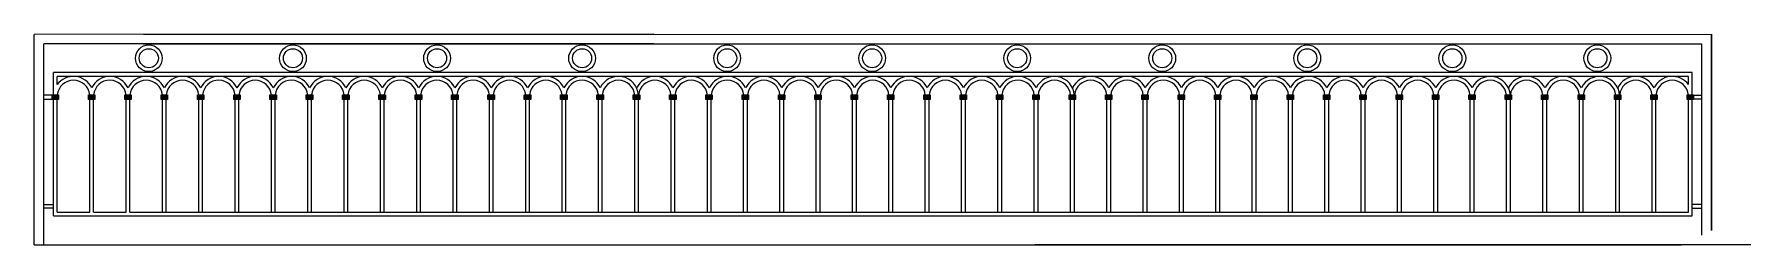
# Model space of a CAD drawing. Header units: millimetres. Extents: x -2065.59 to -2056.61, y 1261.72 to 1262.82.
import ezdxf

# ---------------------------------------------------------------- set-up
doc = ezdxf.new("R2010")
doc.units = ezdxf.units.MM

msp = doc.modelspace()

# ---------------------------------------------------------------- linework, layer by layer
at = {"color": 2}
for p, q in [((-2062.3486, 1262.8197), (-2065.5887, 1262.8196)), ((-2065.5887, 1261.7196), (-2065.5887, 1262.8196)), ((-2065.0173, 1262.8197), (-2056.8171, 1262.8196)), ((-2056.8171, 1262.8197), (-2056.8171, 1261.7934)), ((-2056.8171, 1261.7934), (-2056.8171, 1262.8196)), ((-2062.3486, 1262.7697), (-2065.5387, 1262.7696)), ((-2065.5387, 1261.7197), (-2065.5387, 1262.7696)), ((-2065.0173, 1262.7697), (-2056.8671, 1262.7696)), ((-2056.8671, 1261.7702), (-2056.8671, 1262.7696)), ((-2065.4887, 1262.5029), (-2065.4887, 1262.6197)), ((-2056.9171, 1262.6197), (-2065.4887, 1262.6197)), ((-2056.9171, 1261.8697), (-2056.9171, 1262.6197)), ((-2065.4687, 1262.5565), (-2065.4687, 1262.5997)), ((-2065.2787, 1262.5997), (-2065.4687, 1262.5997)), ((-2056.9371, 1262.5997), (-2065.2787, 1262.5997)), ((-2056.9371, 1262.5565), (-2056.9371, 1262.5997)), ((-2065.4961, 1262.501), (-2065.5387, 1262.501)), ((-2065.5387, 1262.481), (-2065.4961, 1262.481)), ((-2065.4887, 1262.501), (-2065.4888, 1262.501)), ((-2065.4887, 1262.4942), (-2065.4887, 1262.4959)), ((-2065.4887, 1262.4942), (-2065.4887, 1262.4959)), ((-2065.4887, 1262.4855), (-2065.4887, 1262.4872)), ((-2065.4887, 1262.4855), (-2065.4887, 1262.4872)), ((-2065.4887, 1261.8697), (-2065.4887, 1262.481)), ((-2065.4687, 1262.4942), (-2065.4687, 1262.4959)), ((-2065.4687, 1262.4942), (-2065.4687, 1262.4959)), ((-2065.4687, 1262.4942), (-2065.4687, 1262.4959)), ((-2065.4687, 1262.4942), (-2065.4687, 1262.4959)), ((-2065.4687, 1262.4855), (-2065.4687, 1262.4872)), ((-2065.4687, 1262.4855), (-2065.4687, 1262.4872)), ((-2065.4687, 1262.4855), (-2065.4687, 1262.4872)), ((-2065.4687, 1262.4855), (-2065.4687, 1262.4872)), ((-2065.4687, 1261.8897), (-2065.4687, 1262.481)), ((-2065.2987, 1262.4942), (-2065.2987, 1262.4959)), ((-2065.2987, 1262.4855), (-2065.2987, 1262.4872)), ((-2065.2987, 1261.8897), (-2065.2987, 1262.4785)), ((-2065.2787, 1262.4942), (-2065.2787, 1262.4959)), ((-2065.2787, 1262.4942), (-2065.2787, 1262.4959)), ((-2065.2787, 1262.4942), (-2065.2787, 1262.4959)), ((-2065.2787, 1262.4855), (-2065.2787, 1262.4872)), ((-2065.2787, 1262.4855), (-2065.2787, 1262.4872)), ((-2065.2787, 1262.4855), (-2065.2787, 1262.4872)), ((-2065.2787, 1261.8897), (-2065.2787, 1262.4785)), ((-2065.2787, 1261.8897), (-2065.2787, 1262.4785)), ((-2065.2787, 1261.8897), (-2065.2787, 1262.4785)), ((-2065.1087, 1262.4942), (-2065.1087, 1262.4959)), ((-2065.1087, 1262.4942), (-2065.1087, 1262.4959)), ((-2065.1087, 1262.4942), (-2065.1087, 1262.4959)), ((-2065.1087, 1262.4855), (-2065.1087, 1262.4872)), ((-2065.1087, 1262.4855), (-2065.1087, 1262.4872)), ((-2065.1087, 1262.4855), (-2065.1087, 1262.4872)), ((-2065.1087, 1261.8897), (-2065.1087, 1262.4785)), ((-2065.1087, 1261.8897), (-2065.1087, 1262.4785)), ((-2065.0887, 1262.4942), (-2065.0887, 1262.4959)), ((-2065.0887, 1262.4942), (-2065.0887, 1262.4959)), ((-2065.0887, 1262.4942), (-2065.0887, 1262.4959)), ((-2065.0887, 1262.4942), (-2065.0887, 1262.4959)), ((-2065.0887, 1262.4855), (-2065.0887, 1262.4872)), ((-2065.0887, 1262.4855), (-2065.0887, 1262.4872)), ((-2065.0887, 1262.4855), (-2065.0887, 1262.4872)), ((-2065.0887, 1262.4855), (-2065.0887, 1262.4872)), ((-2065.0887, 1262.4855), (-2065.0887, 1262.4872)), ((-2065.0887, 1261.8897), (-2065.0887, 1262.4785)), ((-2065.0887, 1261.8897), (-2065.0887, 1262.4785)), ((-2064.9187, 1262.4942), (-2064.9187, 1262.4959)), ((-2064.9187, 1262.4942), (-2064.9187, 1262.4959)), ((-2064.9187, 1262.4942), (-2064.9187, 1262.4959)), ((-2064.9187, 1262.4855), (-2064.9187, 1262.4872)), ((-2064.9187, 1262.4855), (-2064.9187, 1262.4872)), ((-2064.9187, 1262.4855), (-2064.9187, 1262.4872)), ((-2064.9187, 1261.8897), (-2064.9187, 1262.4785)), ((-2064.9187, 1261.8897), (-2064.9187, 1262.4785)), ((-2064.8987, 1262.4942), (-2064.8987, 1262.4959)), ((-2064.8987, 1262.4942), (-2064.8987, 1262.4959)), ((-2064.8987, 1262.4942), (-2064.8987, 1262.4959)), ((-2064.8987, 1262.4942), (-2064.8987, 1262.4959)), ((-2064.8987, 1262.4855), (-2064.8987, 1262.4872)), ((-2064.8987, 1262.4855), (-2064.8987, 1262.4872)), ((-2064.8987, 1262.4855), (-2064.8987, 1262.4872)), ((-2064.8987, 1262.4855), (-2064.8987, 1262.4872)), ((-2064.8987, 1262.4855), (-2064.8987, 1262.4872)), ((-2064.8987, 1261.8897), (-2064.8987, 1262.4785)), ((-2064.8987, 1261.8897), (-2064.8987, 1262.4785)), ((-2064.7287, 1262.4942), (-2064.7287, 1262.4959)), ((-2064.7287, 1262.4942), (-2064.7287, 1262.4959)), ((-2064.7287, 1262.4942), (-2064.7287, 1262.4959)), ((-2064.7287, 1262.4855), (-2064.7287, 1262.4872)), ((-2064.7287, 1262.4855), (-2064.7287, 1262.4872)), ((-2064.7287, 1262.4855), (-2064.7287, 1262.4872)), ((-2064.7287, 1261.8897), (-2064.7287, 1262.4785)), ((-2064.7287, 1261.8897), (-2064.7287, 1262.4785)), ((-2064.7087, 1262.4942), (-2064.7087, 1262.4959)), ((-2064.7087, 1262.4942), (-2064.7087, 1262.4959)), ((-2064.7087, 1262.4942), (-2064.7087, 1262.4959)), ((-2064.7087, 1262.4942), (-2064.7087, 1262.4959)), ((-2064.7087, 1262.4855), (-2064.7087, 1262.4872)), ((-2064.7087, 1262.4855), (-2064.7087, 1262.4872)), ((-2064.7087, 1262.4855), (-2064.7087, 1262.4872)), ((-2064.7087, 1262.4855), (-2064.7087, 1262.4872)), ((-2064.7087, 1262.4855), (-2064.7087, 1262.4872)), ((-2064.7087, 1261.8897), (-2064.7087, 1262.4785)), ((-2064.7087, 1261.8897), (-2064.7087, 1262.4785)), ((-2064.5387, 1262.4942), (-2064.5387, 1262.4959)), ((-2064.5387, 1262.4942), (-2064.5387, 1262.4959)), ((-2064.5387, 1262.4942), (-2064.5387, 1262.4959)), ((-2064.5387, 1262.4855), (-2064.5387, 1262.4872)), ((-2064.5387, 1262.4855), (-2064.5387, 1262.4872)), ((-2064.5387, 1262.4855), (-2064.5387, 1262.4872)), ((-2064.5387, 1261.8897), (-2064.5387, 1262.4785)), ((-2064.5387, 1261.8897), (-2064.5387, 1262.4785)), ((-2064.5187, 1262.4942), (-2064.5187, 1262.4959)), ((-2064.5187, 1262.4942), (-2064.5187, 1262.4959)), ((-2064.5187, 1262.4942), (-2064.5187, 1262.4959)), ((-2064.5187, 1262.4942), (-2064.5187, 1262.4959)), ((-2064.5187, 1262.4855), (-2064.5187, 1262.4872)), ((-2064.5187, 1262.4855), (-2064.5187, 1262.4872)), ((-2064.5187, 1262.4855), (-2064.5187, 1262.4872)), ((-2064.5187, 1262.4855), (-2064.5187, 1262.4872)), ((-2064.5187, 1262.4855), (-2064.5187, 1262.4872)), ((-2064.5187, 1261.8897), (-2064.5187, 1262.4785)), ((-2064.5187, 1261.8897), (-2064.5187, 1262.4785)), ((-2064.3487, 1262.4942), (-2064.3487, 1262.4959)), ((-2064.3487, 1262.4942), (-2064.3487, 1262.4959)), ((-2064.3487, 1262.4942), (-2064.3487, 1262.4959)), ((-2064.3487, 1262.4855), (-2064.3487, 1262.4872)), ((-2064.3487, 1262.4855), (-2064.3487, 1262.4872)), ((-2064.3487, 1262.4855), (-2064.3487, 1262.4872)), ((-2064.3487, 1261.8897), (-2064.3487, 1262.4785)), ((-2064.3487, 1261.8897), (-2064.3487, 1262.4785)), ((-2064.3287, 1262.4942), (-2064.3287, 1262.4959)), ((-2064.3287, 1262.4942), (-2064.3287, 1262.4959)), ((-2064.3287, 1262.4942), (-2064.3287, 1262.4959)), ((-2064.3287, 1262.4942), (-2064.3287, 1262.4959)), ((-2064.3287, 1262.4942), (-2064.3287, 1262.4959)), ((-2064.3287, 1262.4942), (-2064.3287, 1262.4959)), ((-2064.3287, 1262.4942), (-2064.3287, 1262.4959)), ((-2064.3287, 1262.4855), (-2064.3287, 1262.4872)), ((-2064.3287, 1262.4855), (-2064.3287, 1262.4872)), ((-2064.3287, 1262.4855), (-2064.3287, 1262.4872)), ((-2064.3287, 1262.4855), (-2064.3287, 1262.4872)), ((-2064.3287, 1262.4855), (-2064.3287, 1262.4872)), ((-2064.3287, 1262.4855), (-2064.3287, 1262.4872)), ((-2064.3287, 1262.4855), (-2064.3287, 1262.4872)), ((-2064.3287, 1262.4855), (-2064.3287, 1262.4872)), ((-2064.3287, 1261.8897), (-2064.3287, 1262.4785)), ((-2064.3287, 1261.8897), (-2064.3287, 1262.4785)), ((-2064.3287, 1261.8897), (-2064.3287, 1262.4785)), ((-2064.3287, 1261.8897), (-2064.3287, 1262.4785)), ((-2064.3287, 1261.8897), (-2064.3287, 1262.4785)), ((-2064.1587, 1262.4942), (-2064.1587, 1262.4959)), ((-2064.1587, 1262.4942), (-2064.1587, 1262.4959)), ((-2064.1587, 1262.4942), (-2064.1587, 1262.4959)), ((-2064.1587, 1262.4855), (-2064.1587, 1262.4872)), ((-2064.1587, 1262.4855), (-2064.1587, 1262.4872)), ((-2064.1587, 1262.4855), (-2064.1587, 1262.4872)), ((-2064.1587, 1261.8897), (-2064.1587, 1262.4785)), ((-2064.1587, 1261.8897), (-2064.1587, 1262.4785)), ((-2064.1387, 1262.4942), (-2064.1387, 1262.4959)), ((-2064.1387, 1262.4942), (-2064.1387, 1262.4959)), ((-2064.1387, 1262.4942), (-2064.1387, 1262.4959)), ((-2064.1387, 1262.4942), (-2064.1387, 1262.4959)), ((-2064.1387, 1262.4855), (-2064.1387, 1262.4872)), ((-2064.1387, 1262.4855), (-2064.1387, 1262.4872)), ((-2064.1387, 1262.4855), (-2064.1387, 1262.4872)), ((-2064.1387, 1262.4855), (-2064.1387, 1262.4872)), ((-2064.1387, 1262.4855), (-2064.1387, 1262.4872)), ((-2064.1387, 1261.8897), (-2064.1387, 1262.4785)), ((-2064.1387, 1261.8897), (-2064.1387, 1262.4785)), ((-2063.9687, 1262.4942), (-2063.9687, 1262.4959)), ((-2063.9687, 1262.4942), (-2063.9687, 1262.4959)), ((-2063.9687, 1262.4942), (-2063.9687, 1262.4959)), ((-2063.9687, 1262.4855), (-2063.9687, 1262.4872)), ((-2063.9687, 1262.4855), (-2063.9687, 1262.4872)), ((-2063.9687, 1262.4855), (-2063.9687, 1262.4872)), ((-2063.9687, 1261.8897), (-2063.9687, 1262.4785)), ((-2063.9687, 1261.8897), (-2063.9687, 1262.4785)), ((-2063.9487, 1262.4942), (-2063.9487, 1262.4959)), ((-2063.9487, 1262.4942), (-2063.9487, 1262.4959)), ((-2063.9487, 1262.4942), (-2063.9487, 1262.4959)), ((-2063.9487, 1262.4942), (-2063.9487, 1262.4959)), ((-2063.9487, 1262.4855), (-2063.9487, 1262.4872)), ((-2063.9487, 1262.4855), (-2063.9487, 1262.4872)), ((-2063.9487, 1262.4855), (-2063.9487, 1262.4872)), ((-2063.9487, 1262.4855), (-2063.9487, 1262.4872)), ((-2063.9487, 1262.4855), (-2063.9487, 1262.4872)), ((-2063.9487, 1261.8897), (-2063.9487, 1262.4785)), ((-2063.9487, 1261.8897), (-2063.9487, 1262.4785)), ((-2063.7787, 1262.4942), (-2063.7787, 1262.4959)), ((-2063.7787, 1262.4942), (-2063.7787, 1262.4959)), ((-2063.7787, 1262.4942), (-2063.7787, 1262.4959)), ((-2063.7787, 1262.4855), (-2063.7787, 1262.4872)), ((-2063.7787, 1262.4855), (-2063.7787, 1262.4872)), ((-2063.7787, 1262.4855), (-2063.7787, 1262.4872)), ((-2063.7787, 1261.8897), (-2063.7787, 1262.4785)), ((-2063.7787, 1261.8897), (-2063.7787, 1262.4785)), ((-2063.7587, 1262.4942), (-2063.7587, 1262.4959)), ((-2063.7587, 1262.4942), (-2063.7587, 1262.4959)), ((-2063.7587, 1262.4942), (-2063.7587, 1262.4959)), ((-2063.7587, 1262.4942), (-2063.7587, 1262.4959)), ((-2063.7587, 1262.4855), (-2063.7587, 1262.4872)), ((-2063.7587, 1262.4855), (-2063.7587, 1262.4872)), ((-2063.7587, 1262.4855), (-2063.7587, 1262.4872)), ((-2063.7587, 1262.4855), (-2063.7587, 1262.4872)), ((-2063.7587, 1262.4855), (-2063.7587, 1262.4872)), ((-2063.7587, 1261.8897), (-2063.7587, 1262.4785)), ((-2063.7587, 1261.8897), (-2063.7587, 1262.4785)), ((-2063.5887, 1262.4942), (-2063.5887, 1262.4959)), ((-2063.5887, 1262.4942), (-2063.5887, 1262.4959)), ((-2063.5887, 1262.4942), (-2063.5887, 1262.4959)), ((-2063.5887, 1262.4855), (-2063.5887, 1262.4872)), ((-2063.5887, 1262.4855), (-2063.5887, 1262.4872)), ((-2063.5887, 1262.4855), (-2063.5887, 1262.4872)), ((-2063.5887, 1261.8897), (-2063.5887, 1262.4785)), ((-2063.5887, 1261.8897), (-2063.5887, 1262.4785)), ((-2063.5687, 1262.4942), (-2063.5687, 1262.4959)), ((-2063.5687, 1262.4942), (-2063.5687, 1262.4959)), ((-2063.5687, 1262.4942), (-2063.5687, 1262.4959)), ((-2063.5687, 1262.4942), (-2063.5687, 1262.4959)), ((-2063.5687, 1262.4855), (-2063.5687, 1262.4872)), ((-2063.5687, 1262.4855), (-2063.5687, 1262.4872)), ((-2063.5687, 1262.4855), (-2063.5687, 1262.4872)), ((-2063.5687, 1262.4855), (-2063.5687, 1262.4872)), ((-2063.5687, 1262.4855), (-2063.5687, 1262.4872)), ((-2063.5687, 1261.8897), (-2063.5687, 1262.4785)), ((-2063.5687, 1261.8897), (-2063.5687, 1262.4785)), ((-2063.3987, 1262.4942), (-2063.3987, 1262.4959)), ((-2063.3987, 1262.4942), (-2063.3987, 1262.4959)), ((-2063.3987, 1262.4942), (-2063.3987, 1262.4959)), ((-2063.3987, 1262.4855), (-2063.3987, 1262.4872)), ((-2063.3987, 1262.4855), (-2063.3987, 1262.4872)), ((-2063.3987, 1262.4855), (-2063.3987, 1262.4872)), ((-2063.3987, 1261.8897), (-2063.3987, 1262.4785)), ((-2063.3987, 1261.8897), (-2063.3987, 1262.4785)), ((-2063.3787, 1262.4942), (-2063.3787, 1262.4959)), ((-2063.3787, 1262.4942), (-2063.3787, 1262.4959)), ((-2063.3787, 1262.4942), (-2063.3787, 1262.4959)), ((-2063.3787, 1262.4942), (-2063.3787, 1262.4959)), ((-2063.3787, 1262.4942), (-2063.3787, 1262.4959)), ((-2063.3787, 1262.4942), (-2063.3787, 1262.4959)), ((-2063.3787, 1262.4942), (-2063.3787, 1262.4959)), ((-2063.3787, 1262.4855), (-2063.3787, 1262.4872)), ((-2063.3787, 1262.4855), (-2063.3787, 1262.4872)), ((-2063.3787, 1262.4855), (-2063.3787, 1262.4872)), ((-2063.3787, 1262.4855), (-2063.3787, 1262.4872)), ((-2063.3787, 1262.4855), (-2063.3787, 1262.4872)), ((-2063.3787, 1262.4855), (-2063.3787, 1262.4872)), ((-2063.3787, 1262.4855), (-2063.3787, 1262.4872)), ((-2063.3787, 1262.4855), (-2063.3787, 1262.4872)), ((-2063.3787, 1261.8897), (-2063.3787, 1262.4785)), ((-2063.3787, 1261.8897), (-2063.3787, 1262.4785)), ((-2063.3787, 1261.8897), (-2063.3787, 1262.4785)), ((-2063.3787, 1261.8897), (-2063.3787, 1262.4785)), ((-2063.3787, 1261.8897), (-2063.3787, 1262.4785)), ((-2063.2087, 1262.4942), (-2063.2087, 1262.4959)), ((-2063.2087, 1262.4942), (-2063.2087, 1262.4959)), ((-2063.2087, 1262.4942), (-2063.2087, 1262.4959)), ((-2063.2087, 1262.4855), (-2063.2087, 1262.4872)), ((-2063.2087, 1262.4855), (-2063.2087, 1262.4872)), ((-2063.2087, 1262.4855), (-2063.2087, 1262.4872)), ((-2063.2087, 1261.8897), (-2063.2087, 1262.4785)), ((-2063.2087, 1261.8897), (-2063.2087, 1262.4785)), ((-2063.1887, 1262.4942), (-2063.1887, 1262.4959)), ((-2063.1887, 1262.4942), (-2063.1887, 1262.4959)), ((-2063.1887, 1262.4942), (-2063.1887, 1262.4959)), ((-2063.1887, 1262.4942), (-2063.1887, 1262.4959)), ((-2063.1887, 1262.4855), (-2063.1887, 1262.4872)), ((-2063.1887, 1262.4855), (-2063.1887, 1262.4872)), ((-2063.1887, 1262.4855), (-2063.1887, 1262.4872)), ((-2063.1887, 1262.4855), (-2063.1887, 1262.4872)), ((-2063.1887, 1262.4855), (-2063.1887, 1262.4872)), ((-2063.1887, 1261.8897), (-2063.1887, 1262.4785)), ((-2063.1887, 1261.8897), (-2063.1887, 1262.4785)), ((-2063.0187, 1262.4942), (-2063.0187, 1262.4959)), ((-2063.0187, 1262.4942), (-2063.0187, 1262.4959)), ((-2063.0187, 1262.4942), (-2063.0187, 1262.4959)), ((-2063.0187, 1262.4855), (-2063.0187, 1262.4872)), ((-2063.0187, 1262.4855), (-2063.0187, 1262.4872)), ((-2063.0187, 1262.4855), (-2063.0187, 1262.4872)), ((-2063.0187, 1261.8897), (-2063.0187, 1262.4785)), ((-2063.0187, 1261.8897), (-2063.0187, 1262.4785)), ((-2062.9987, 1262.4942), (-2062.9987, 1262.4959)), ((-2062.9987, 1262.4942), (-2062.9987, 1262.4959)), ((-2062.9987, 1262.4942), (-2062.9987, 1262.4959)), ((-2062.9987, 1262.4942), (-2062.9987, 1262.4959)), ((-2062.9987, 1262.4855), (-2062.9987, 1262.4872)), ((-2062.9987, 1262.4855), (-2062.9987, 1262.4872)), ((-2062.9987, 1262.4855), (-2062.9987, 1262.4872)), ((-2062.9987, 1262.4855), (-2062.9987, 1262.4872)), ((-2062.9987, 1262.4855), (-2062.9987, 1262.4872)), ((-2062.9987, 1261.8897), (-2062.9987, 1262.4785)), ((-2062.9987, 1261.8897), (-2062.9987, 1262.4785)), ((-2062.8287, 1262.4942), (-2062.8287, 1262.4959)), ((-2062.8287, 1262.4942), (-2062.8287, 1262.4959)), ((-2062.8287, 1262.4942), (-2062.8287, 1262.4959)), ((-2062.8287, 1262.4855), (-2062.8287, 1262.4872)), ((-2062.8287, 1262.4855), (-2062.8287, 1262.4872)), ((-2062.8287, 1262.4855), (-2062.8287, 1262.4872)), ((-2062.8287, 1261.8897), (-2062.8287, 1262.4785)), ((-2062.8287, 1261.8897), (-2062.8287, 1262.4785)), ((-2062.8087, 1262.4942), (-2062.8087, 1262.4959)), ((-2062.8087, 1262.4942), (-2062.8087, 1262.4959)), ((-2062.8087, 1262.4942), (-2062.8087, 1262.4959)), ((-2062.8087, 1262.4942), (-2062.8087, 1262.4959)), ((-2062.8087, 1262.4855), (-2062.8087, 1262.4872)), ((-2062.8087, 1262.4855), (-2062.8087, 1262.4872)), ((-2062.8087, 1262.4855), (-2062.8087, 1262.4872)), ((-2062.8087, 1262.4855), (-2062.8087, 1262.4872)), ((-2062.8087, 1262.4855), (-2062.8087, 1262.4872)), ((-2062.8087, 1261.8897), (-2062.8087, 1262.4785)), ((-2062.8087, 1261.8897), (-2062.8087, 1262.4785)), ((-2062.6387, 1262.4942), (-2062.6387, 1262.4959)), ((-2062.6387, 1262.4942), (-2062.6387, 1262.4959)), ((-2062.6387, 1262.4942), (-2062.6387, 1262.4959)), ((-2062.6387, 1262.4855), (-2062.6387, 1262.4872)), ((-2062.6387, 1262.4855), (-2062.6387, 1262.4872)), ((-2062.6387, 1262.4855), (-2062.6387, 1262.4872)), ((-2062.6387, 1261.8897), (-2062.6387, 1262.4785)), ((-2062.6387, 1261.8897), (-2062.6387, 1262.4785)), ((-2062.6187, 1262.4942), (-2062.6187, 1262.4959)), ((-2062.6187, 1262.4942), (-2062.6187, 1262.4959)), ((-2062.6187, 1262.4942), (-2062.6187, 1262.4959)), ((-2062.6187, 1262.4942), (-2062.6187, 1262.4959)), ((-2062.6187, 1262.4855), (-2062.6187, 1262.4872)), ((-2062.6187, 1262.4855), (-2062.6187, 1262.4872)), ((-2062.6187, 1262.4855), (-2062.6187, 1262.4872)), ((-2062.6187, 1262.4855), (-2062.6187, 1262.4872)), ((-2062.6187, 1262.4855), (-2062.6187, 1262.4872)), ((-2062.6187, 1261.8897), (-2062.6187, 1262.4785)), ((-2062.6187, 1261.8897), (-2062.6187, 1262.4785)), ((-2062.4487, 1262.4942), (-2062.4487, 1262.4959)), ((-2062.4487, 1262.4942), (-2062.4487, 1262.4959)), ((-2062.4487, 1262.4942), (-2062.4487, 1262.4959)), ((-2062.4487, 1262.4942), (-2062.4487, 1262.4959)), ((-2062.4487, 1262.4942), (-2062.4487, 1262.4959)), ((-2062.4487, 1262.4942), (-2062.4487, 1262.4959)), ((-2062.4487, 1262.4855), (-2062.4487, 1262.4872)), ((-2062.4487, 1262.4855), (-2062.4487, 1262.4872)), ((-2062.4487, 1262.4855), (-2062.4487, 1262.4872)), ((-2062.4487, 1262.4855), (-2062.4487, 1262.4872)), ((-2062.4487, 1262.4855), (-2062.4487, 1262.4872)), ((-2062.4487, 1262.4855), (-2062.4487, 1262.4872)), ((-2062.4487, 1261.8897), (-2062.4487, 1262.4785)), ((-2062.4487, 1261.8897), (-2062.4487, 1262.4785)), ((-2062.4487, 1261.8897), (-2062.4487, 1262.4785)), ((-2062.4487, 1261.8897), (-2062.4487, 1262.4785)), ((-2062.4287, 1262.4942), (-2062.4287, 1262.4959)), ((-2062.4287, 1262.4942), (-2062.4287, 1262.4959)), ((-2062.4287, 1262.4942), (-2062.4287, 1262.4959)), ((-2062.4287, 1262.4942), (-2062.4287, 1262.4959)), ((-2062.4287, 1262.4942), (-2062.4287, 1262.4959)), ((-2062.4287, 1262.4942), (-2062.4287, 1262.4959)), ((-2062.4287, 1262.4942), (-2062.4287, 1262.4959)), ((-2062.4287, 1262.4942), (-2062.4287, 1262.4959)), ((-2062.4287, 1262.4855), (-2062.4287, 1262.4872)), ((-2062.4287, 1262.4855), (-2062.4287, 1262.4872)), ((-2062.4287, 1262.4855), (-2062.4287, 1262.4872)), ((-2062.4287, 1262.4855), (-2062.4287, 1262.4872)), ((-2062.4287, 1262.4855), (-2062.4287, 1262.4872)), ((-2062.4287, 1262.4855), (-2062.4287, 1262.4872)), ((-2062.4287, 1262.4855), (-2062.4287, 1262.4872)), ((-2062.4287, 1262.4855), (-2062.4287, 1262.4872)), ((-2062.4287, 1262.4855), (-2062.4287, 1262.4872)), ((-2062.4287, 1262.4855), (-2062.4287, 1262.4872)), ((-2062.4287, 1261.8897), (-2062.4287, 1262.4785)), ((-2062.4287, 1261.8897), (-2062.4287, 1262.4785)), ((-2062.4287, 1261.8897), (-2062.4287, 1262.4785)), ((-2062.4287, 1261.8897), (-2062.4287, 1262.4785)), ((-2062.2587, 1262.4942), (-2062.2587, 1262.4959)), ((-2062.2587, 1262.4942), (-2062.2587, 1262.4959)), ((-2062.2587, 1262.4942), (-2062.2587, 1262.4959)), ((-2062.2587, 1262.4942), (-2062.2587, 1262.4959)), ((-2062.2587, 1262.4942), (-2062.2587, 1262.4959)), ((-2062.2587, 1262.4942), (-2062.2587, 1262.4959)), ((-2062.2587, 1262.4855), (-2062.2587, 1262.4872)), ((-2062.2587, 1262.4855), (-2062.2587, 1262.4872)), ((-2062.2587, 1262.4855), (-2062.2587, 1262.4872)), ((-2062.2587, 1262.4855), (-2062.2587, 1262.4872)), ((-2062.2587, 1262.4855), (-2062.2587, 1262.4872)), ((-2062.2587, 1262.4855), (-2062.2587, 1262.4872)), ((-2062.2587, 1261.8897), (-2062.2587, 1262.4785)), ((-2062.2587, 1261.8897), (-2062.2587, 1262.4785)), ((-2062.2587, 1261.8897), (-2062.2587, 1262.4785)), ((-2062.2587, 1261.8897), (-2062.2587, 1262.4785)), ((-2062.2387, 1262.4942), (-2062.2387, 1262.4959)), ((-2062.2387, 1262.4942), (-2062.2387, 1262.4959)), ((-2062.2387, 1262.4942), (-2062.2387, 1262.4959)), ((-2062.2387, 1262.4942), (-2062.2387, 1262.4959)), ((-2062.2387, 1262.4942), (-2062.2387, 1262.4959)), ((-2062.2387, 1262.4942), (-2062.2387, 1262.4959)), ((-2062.2387, 1262.4942), (-2062.2387, 1262.4959)), ((-2062.2387, 1262.4942), (-2062.2387, 1262.4959)), ((-2062.2387, 1262.4855), (-2062.2387, 1262.4872)), ((-2062.2387, 1262.4855), (-2062.2387, 1262.4872)), ((-2062.2387, 1262.4855), (-2062.2387, 1262.4872)), ((-2062.2387, 1262.4855), (-2062.2387, 1262.4872)), ((-2062.2387, 1262.4855), (-2062.2387, 1262.4872)), ((-2062.2387, 1262.4855), (-2062.2387, 1262.4872)), ((-2062.2387, 1262.4855), (-2062.2387, 1262.4872)), ((-2062.2387, 1262.4855), (-2062.2387, 1262.4872)), ((-2062.2387, 1262.4855), (-2062.2387, 1262.4872)), ((-2062.2387, 1262.4855), (-2062.2387, 1262.4872)), ((-2062.2387, 1261.8897), (-2062.2387, 1262.4785)), ((-2062.2387, 1261.8897), (-2062.2387, 1262.4785)), ((-2062.2387, 1261.8897), (-2062.2387, 1262.4785)), ((-2062.2387, 1261.8897), (-2062.2387, 1262.4785)), ((-2062.0687, 1262.4942), (-2062.0687, 1262.4959)), ((-2062.0687, 1262.4942), (-2062.0687, 1262.4959)), ((-2062.0687, 1262.4942), (-2062.0687, 1262.4959)), ((-2062.0687, 1262.4855), (-2062.0687, 1262.4872)), ((-2062.0687, 1262.4855), (-2062.0687, 1262.4872)), ((-2062.0687, 1262.4855), (-2062.0687, 1262.4872)), ((-2062.0687, 1261.8897), (-2062.0687, 1262.4785)), ((-2062.0687, 1261.8897), (-2062.0687, 1262.4785)), ((-2062.0487, 1262.4942), (-2062.0487, 1262.4959)), ((-2062.0487, 1262.4942), (-2062.0487, 1262.4959)), ((-2062.0487, 1262.4942), (-2062.0487, 1262.4959)), ((-2062.0487, 1262.4942), (-2062.0487, 1262.4959)), ((-2062.0487, 1262.4942), (-2062.0487, 1262.4959)), ((-2062.0487, 1262.4942), (-2062.0487, 1262.4959)), ((-2062.0487, 1262.4942), (-2062.0487, 1262.4959)), ((-2062.0487, 1262.4855), (-2062.0487, 1262.4872)), ((-2062.0487, 1262.4855), (-2062.0487, 1262.4872)), ((-2062.0487, 1262.4855), (-2062.0487, 1262.4872)), ((-2062.0487, 1262.4855), (-2062.0487, 1262.4872)), ((-2062.0487, 1262.4855), (-2062.0487, 1262.4872)), ((-2062.0487, 1262.4855), (-2062.0487, 1262.4872)), ((-2062.0487, 1262.4855), (-2062.0487, 1262.4872)), ((-2062.0487, 1262.4855), (-2062.0487, 1262.4872)), ((-2062.0487, 1261.8897), (-2062.0487, 1262.4785)), ((-2062.0487, 1261.8897), (-2062.0487, 1262.4785)), ((-2062.0487, 1261.8897), (-2062.0487, 1262.4785)), ((-2062.0487, 1261.8897), (-2062.0487, 1262.4785)), ((-2062.0487, 1261.8897), (-2062.0487, 1262.4785)), ((-2061.8787, 1262.4942), (-2061.8787, 1262.4959)), ((-2061.8787, 1262.4942), (-2061.8787, 1262.4959)), ((-2061.8787, 1262.4942), (-2061.8787, 1262.4959)), ((-2061.8787, 1262.4855), (-2061.8787, 1262.4872)), ((-2061.8787, 1262.4855), (-2061.8787, 1262.4872)), ((-2061.8787, 1262.4855), (-2061.8787, 1262.4872)), ((-2061.8787, 1261.8897), (-2061.8787, 1262.4785)), ((-2061.8787, 1261.8897), (-2061.8787, 1262.4785)), ((-2061.8587, 1262.4942), (-2061.8587, 1262.4959)), ((-2061.8587, 1262.4942), (-2061.8587, 1262.4959)), ((-2061.8587, 1262.4942), (-2061.8587, 1262.4959)), ((-2061.8587, 1262.4942), (-2061.8587, 1262.4959)), ((-2061.8587, 1262.4855), (-2061.8587, 1262.4872)), ((-2061.8587, 1262.4855), (-2061.8587, 1262.4872)), ((-2061.8587, 1262.4855), (-2061.8587, 1262.4872)), ((-2061.8587, 1262.4855), (-2061.8587, 1262.4872)), ((-2061.8587, 1262.4855), (-2061.8587, 1262.4872)), ((-2061.8587, 1261.8897), (-2061.8587, 1262.4785)), ((-2061.8587, 1261.8897), (-2061.8587, 1262.4785)), ((-2061.6887, 1262.4942), (-2061.6887, 1262.4959)), ((-2061.6887, 1262.4942), (-2061.6887, 1262.4959)), ((-2061.6887, 1262.4942), (-2061.6887, 1262.4959)), ((-2061.6887, 1262.4855), (-2061.6887, 1262.4872)), ((-2061.6887, 1262.4855), (-2061.6887, 1262.4872)), ((-2061.6887, 1262.4855), (-2061.6887, 1262.4872)), ((-2061.6887, 1261.8897), (-2061.6887, 1262.4785)), ((-2061.6887, 1261.8897), (-2061.6887, 1262.4785)), ((-2061.6687, 1262.4942), (-2061.6687, 1262.4959)), ((-2061.6687, 1262.4942), (-2061.6687, 1262.4959)), ((-2061.6687, 1262.4942), (-2061.6687, 1262.4959)), ((-2061.6687, 1262.4942), (-2061.6687, 1262.4959)), ((-2061.6687, 1262.4855), (-2061.6687, 1262.4872)), ((-2061.6687, 1262.4855), (-2061.6687, 1262.4872)), ((-2061.6687, 1262.4855), (-2061.6687, 1262.4872)), ((-2061.6687, 1262.4855), (-2061.6687, 1262.4872)), ((-2061.6687, 1262.4855), (-2061.6687, 1262.4872)), ((-2061.6687, 1261.8897), (-2061.6687, 1262.4785)), ((-2061.6687, 1261.8897), (-2061.6687, 1262.4785)), ((-2061.4987, 1262.4942), (-2061.4987, 1262.4959)), ((-2061.4987, 1262.4942), (-2061.4987, 1262.4959)), ((-2061.4987, 1262.4942), (-2061.4987, 1262.4959)), ((-2061.4987, 1262.4855), (-2061.4987, 1262.4872)), ((-2061.4987, 1262.4855), (-2061.4987, 1262.4872)), ((-2061.4987, 1262.4855), (-2061.4987, 1262.4872)), ((-2061.4987, 1261.8897), (-2061.4987, 1262.4785)), ((-2061.4987, 1261.8897), (-2061.4987, 1262.4785)), ((-2061.4787, 1262.4942), (-2061.4787, 1262.4959)), ((-2061.4787, 1262.4942), (-2061.4787, 1262.4959)), ((-2061.4787, 1262.4942), (-2061.4787, 1262.4959)), ((-2061.4787, 1262.4942), (-2061.4787, 1262.4959)), ((-2061.4787, 1262.4855), (-2061.4787, 1262.4872)), ((-2061.4787, 1262.4855), (-2061.4787, 1262.4872)), ((-2061.4787, 1262.4855), (-2061.4787, 1262.4872)), ((-2061.4787, 1262.4855), (-2061.4787, 1262.4872)), ((-2061.4787, 1262.4855), (-2061.4787, 1262.4872)), ((-2061.4787, 1261.8897), (-2061.4787, 1262.4785)), ((-2061.4787, 1261.8897), (-2061.4787, 1262.4785)), ((-2061.3087, 1262.4942), (-2061.3087, 1262.4959)), ((-2061.3087, 1262.4942), (-2061.3087, 1262.4959)), ((-2061.3087, 1262.4942), (-2061.3087, 1262.4959)), ((-2061.3087, 1262.4855), (-2061.3087, 1262.4872)), ((-2061.3087, 1262.4855), (-2061.3087, 1262.4872)), ((-2061.3087, 1262.4855), (-2061.3087, 1262.4872)), ((-2061.3087, 1261.8897), (-2061.3087, 1262.4785)), ((-2061.3087, 1261.8897), (-2061.3087, 1262.4785)), ((-2061.2887, 1262.4942), (-2061.2887, 1262.4959)), ((-2061.2887, 1262.4942), (-2061.2887, 1262.4959)), ((-2061.2887, 1262.4942), (-2061.2887, 1262.4959)), ((-2061.2887, 1262.4942), (-2061.2887, 1262.4959)), ((-2061.2887, 1262.4855), (-2061.2887, 1262.4872)), ((-2061.2887, 1262.4855), (-2061.2887, 1262.4872)), ((-2061.2887, 1262.4855), (-2061.2887, 1262.4872)), ((-2061.2887, 1262.4855), (-2061.2887, 1262.4872)), ((-2061.2887, 1262.4855), (-2061.2887, 1262.4872)), ((-2061.2887, 1261.8897), (-2061.2887, 1262.4785)), ((-2061.2887, 1261.8897), (-2061.2887, 1262.4785)), ((-2061.1187, 1262.4942), (-2061.1187, 1262.4959)), ((-2061.1187, 1262.4942), (-2061.1187, 1262.4959)), ((-2061.1187, 1262.4942), (-2061.1187, 1262.4959)), ((-2061.1187, 1262.4855), (-2061.1187, 1262.4872)), ((-2061.1187, 1262.4855), (-2061.1187, 1262.4872)), ((-2061.1187, 1262.4855), (-2061.1187, 1262.4872)), ((-2061.1187, 1261.8897), (-2061.1187, 1262.4785)), ((-2061.1187, 1261.8897), (-2061.1187, 1262.4785)), ((-2061.0987, 1262.4942), (-2061.0987, 1262.4959)), ((-2061.0987, 1262.4942), (-2061.0987, 1262.4959)), ((-2061.0987, 1262.4942), (-2061.0987, 1262.4959)), ((-2061.0987, 1262.4942), (-2061.0987, 1262.4959)), ((-2061.0987, 1262.4942), (-2061.0987, 1262.4959)), ((-2061.0987, 1262.4942), (-2061.0987, 1262.4959)), ((-2061.0987, 1262.4942), (-2061.0987, 1262.4959)), ((-2061.0987, 1262.4855), (-2061.0987, 1262.4872)), ((-2061.0987, 1262.4855), (-2061.0987, 1262.4872)), ((-2061.0987, 1262.4855), (-2061.0987, 1262.4872)), ((-2061.0987, 1262.4855), (-2061.0987, 1262.4872)), ((-2061.0987, 1262.4855), (-2061.0987, 1262.4872)), ((-2061.0987, 1262.4855), (-2061.0987, 1262.4872)), ((-2061.0987, 1262.4855), (-2061.0987, 1262.4872)), ((-2061.0987, 1262.4855), (-2061.0987, 1262.4872)), ((-2061.0987, 1261.8897), (-2061.0987, 1262.4785)), ((-2061.0987, 1261.8897), (-2061.0987, 1262.4785)), ((-2061.0987, 1261.8897), (-2061.0987, 1262.4785)), ((-2061.0987, 1261.8897), (-2061.0987, 1262.4785)), ((-2061.0987, 1261.8897), (-2061.0987, 1262.4785)), ((-2060.9287, 1262.4942), (-2060.9287, 1262.4959)), ((-2060.9287, 1262.4942), (-2060.9287, 1262.4959)), ((-2060.9287, 1262.4942), (-2060.9287, 1262.4959)), ((-2060.9287, 1262.4855), (-2060.9287, 1262.4872)), ((-2060.9287, 1262.4855), (-2060.9287, 1262.4872)), ((-2060.9287, 1262.4855), (-2060.9287, 1262.4872)), ((-2060.9287, 1261.8897), (-2060.9287, 1262.4785)), ((-2060.9287, 1261.8897), (-2060.9287, 1262.4785)), ((-2060.9087, 1262.4942), (-2060.9087, 1262.4959)), ((-2060.9087, 1262.4942), (-2060.9087, 1262.4959)), ((-2060.9087, 1262.4942), (-2060.9087, 1262.4959)), ((-2060.9087, 1262.4942), (-2060.9087, 1262.4959)), ((-2060.9087, 1262.4855), (-2060.9087, 1262.4872)), ((-2060.9087, 1262.4855), (-2060.9087, 1262.4872)), ((-2060.9087, 1262.4855), (-2060.9087, 1262.4872)), ((-2060.9087, 1262.4855), (-2060.9087, 1262.4872)), ((-2060.9087, 1262.4855), (-2060.9087, 1262.4872)), ((-2060.9087, 1261.8897), (-2060.9087, 1262.4785)), ((-2060.9087, 1261.8897), (-2060.9087, 1262.4785)), ((-2060.7387, 1262.4942), (-2060.7387, 1262.4959)), ((-2060.7387, 1262.4942), (-2060.7387, 1262.4959)), ((-2060.7387, 1262.4942), (-2060.7387, 1262.4959)), ((-2060.7387, 1262.4855), (-2060.7387, 1262.4872)), ((-2060.7387, 1262.4855), (-2060.7387, 1262.4872)), ((-2060.7387, 1262.4855), (-2060.7387, 1262.4872)), ((-2060.7387, 1261.8897), (-2060.7387, 1262.4785)), ((-2060.7387, 1261.8897), (-2060.7387, 1262.4785)), ((-2060.7187, 1262.4942), (-2060.7187, 1262.4959)), ((-2060.7187, 1262.4942), (-2060.7187, 1262.4959)), ((-2060.7187, 1262.4942), (-2060.7187, 1262.4959)), ((-2060.7187, 1262.4942), (-2060.7187, 1262.4959)), ((-2060.7187, 1262.4855), (-2060.7187, 1262.4872)), ((-2060.7187, 1262.4855), (-2060.7187, 1262.4872)), ((-2060.7187, 1262.4855), (-2060.7187, 1262.4872)), ((-2060.7187, 1262.4855), (-2060.7187, 1262.4872)), ((-2060.7187, 1262.4855), (-2060.7187, 1262.4872)), ((-2060.7187, 1261.8897), (-2060.7187, 1262.4785)), ((-2060.7187, 1261.8897), (-2060.7187, 1262.4785)), ((-2060.5487, 1262.4942), (-2060.5487, 1262.4959)), ((-2060.5487, 1262.4942), (-2060.5487, 1262.4959)), ((-2060.5487, 1262.4942), (-2060.5487, 1262.4959)), ((-2060.5487, 1262.4855), (-2060.5487, 1262.4872)), ((-2060.5487, 1262.4855), (-2060.5487, 1262.4872)), ((-2060.5487, 1262.4855), (-2060.5487, 1262.4872)), ((-2060.5487, 1261.8897), (-2060.5487, 1262.4785)), ((-2060.5487, 1261.8897), (-2060.5487, 1262.4785)), ((-2060.5287, 1262.4942), (-2060.5287, 1262.4959)), ((-2060.5287, 1262.4942), (-2060.5287, 1262.4959)), ((-2060.5287, 1262.4942), (-2060.5287, 1262.4959)), ((-2060.5287, 1262.4942), (-2060.5287, 1262.4959)), ((-2060.5287, 1262.4855), (-2060.5287, 1262.4872)), ((-2060.5287, 1262.4855), (-2060.5287, 1262.4872)), ((-2060.5287, 1262.4855), (-2060.5287, 1262.4872)), ((-2060.5287, 1262.4855), (-2060.5287, 1262.4872)), ((-2060.5287, 1262.4855), (-2060.5287, 1262.4872)), ((-2060.5287, 1261.8897), (-2060.5287, 1262.4785)), ((-2060.5287, 1261.8897), (-2060.5287, 1262.4785)), ((-2060.3587, 1262.4942), (-2060.3587, 1262.4959)), ((-2060.3587, 1262.4942), (-2060.3587, 1262.4959)), ((-2060.3587, 1262.4942), (-2060.3587, 1262.4959)), ((-2060.3587, 1262.4855), (-2060.3587, 1262.4872)), ((-2060.3587, 1262.4855), (-2060.3587, 1262.4872)), ((-2060.3587, 1262.4855), (-2060.3587, 1262.4872)), ((-2060.3587, 1261.8897), (-2060.3587, 1262.4785)), ((-2060.3587, 1261.8897), (-2060.3587, 1262.4785)), ((-2060.3387, 1262.4942), (-2060.3387, 1262.4959)), ((-2060.3387, 1262.4942), (-2060.3387, 1262.4959)), ((-2060.3387, 1262.4942), (-2060.3387, 1262.4959)), ((-2060.3387, 1262.4942), (-2060.3387, 1262.4959)), ((-2060.3387, 1262.4855), (-2060.3387, 1262.4872)), ((-2060.3387, 1262.4855), (-2060.3387, 1262.4872)), ((-2060.3387, 1262.4855), (-2060.3387, 1262.4872)), ((-2060.3387, 1262.4855), (-2060.3387, 1262.4872)), ((-2060.3387, 1262.4855), (-2060.3387, 1262.4872)), ((-2060.3387, 1261.8897), (-2060.3387, 1262.4785)), ((-2060.3387, 1261.8897), (-2060.3387, 1262.4785)), ((-2060.1687, 1262.4942), (-2060.1687, 1262.4959)), ((-2060.1687, 1262.4942), (-2060.1687, 1262.4959)), ((-2060.1687, 1262.4942), (-2060.1687, 1262.4959)), ((-2060.1687, 1262.4942), (-2060.1687, 1262.4959)), ((-2060.1687, 1262.4942), (-2060.1687, 1262.4959)), ((-2060.1687, 1262.4942), (-2060.1687, 1262.4959)), ((-2060.1687, 1262.4855), (-2060.1687, 1262.4872)), ((-2060.1687, 1262.4855), (-2060.1687, 1262.4872)), ((-2060.1687, 1262.4855), (-2060.1687, 1262.4872)), ((-2060.1687, 1262.4855), (-2060.1687, 1262.4872)), ((-2060.1687, 1262.4855), (-2060.1687, 1262.4872)), ((-2060.1687, 1262.4855), (-2060.1687, 1262.4872)), ((-2060.1687, 1261.8897), (-2060.1687, 1262.4785)), ((-2060.1687, 1261.8897), (-2060.1687, 1262.4785)), ((-2060.1687, 1261.8897), (-2060.1687, 1262.4785)), ((-2060.1687, 1261.8897), (-2060.1687, 1262.4785)), ((-2060.1487, 1262.4942), (-2060.1487, 1262.4959)), ((-2060.1487, 1262.4942), (-2060.1487, 1262.4959)), ((-2060.1487, 1262.4942), (-2060.1487, 1262.4959)), ((-2060.1487, 1262.4942), (-2060.1487, 1262.4959)), ((-2060.1487, 1262.4942), (-2060.1487, 1262.4959)), ((-2060.1487, 1262.4942), (-2060.1487, 1262.4959)), ((-2060.1487, 1262.4942), (-2060.1487, 1262.4959)), ((-2060.1487, 1262.4942), (-2060.1487, 1262.4959)), ((-2060.1487, 1262.4855), (-2060.1487, 1262.4872)), ((-2060.1487, 1262.4855), (-2060.1487, 1262.4872)), ((-2060.1487, 1262.4855), (-2060.1487, 1262.4872)), ((-2060.1487, 1262.4855), (-2060.1487, 1262.4872)), ((-2060.1487, 1262.4855), (-2060.1487, 1262.4872)), ((-2060.1487, 1262.4855), (-2060.1487, 1262.4872)), ((-2060.1487, 1262.4855), (-2060.1487, 1262.4872)), ((-2060.1487, 1262.4855), (-2060.1487, 1262.4872)), ((-2060.1487, 1262.4855), (-2060.1487, 1262.4872)), ((-2060.1487, 1262.4855), (-2060.1487, 1262.4872)), ((-2060.1487, 1261.8897), (-2060.1487, 1262.4785)), ((-2060.1487, 1261.8897), (-2060.1487, 1262.4785)), ((-2060.1487, 1261.8897), (-2060.1487, 1262.4785)), ((-2060.1487, 1261.8897), (-2060.1487, 1262.4785)), ((-2059.9787, 1262.4942), (-2059.9787, 1262.4959)), ((-2059.9787, 1262.4942), (-2059.9787, 1262.4959)), ((-2059.9787, 1262.4942), (-2059.9787, 1262.4959)), ((-2059.9787, 1262.4942), (-2059.9787, 1262.4959)), ((-2059.9787, 1262.4942), (-2059.9787, 1262.4959)), ((-2059.9787, 1262.4942), (-2059.9787, 1262.4959)), ((-2059.9787, 1262.4942), (-2059.9787, 1262.4959)), ((-2059.9787, 1262.4942), (-2059.9787, 1262.4959)), ((-2059.9787, 1262.4942), (-2059.9787, 1262.4959)), ((-2059.9787, 1262.4855), (-2059.9787, 1262.4872)), ((-2059.9787, 1262.4855), (-2059.9787, 1262.4872)), ((-2059.9787, 1262.4855), (-2059.9787, 1262.4872)), ((-2059.9787, 1262.4855), (-2059.9787, 1262.4872)), ((-2059.9787, 1262.4855), (-2059.9787, 1262.4872)), ((-2059.9787, 1262.4855), (-2059.9787, 1262.4872)), ((-2059.9787, 1262.4855), (-2059.9787, 1262.4872)), ((-2059.9787, 1262.4855), (-2059.9787, 1262.4872)), ((-2059.9787, 1262.4855), (-2059.9787, 1262.4872)), ((-2059.9787, 1261.8897), (-2059.9787, 1262.4785)), ((-2059.9787, 1261.8897), (-2059.9787, 1262.4785)), ((-2059.9787, 1261.8897), (-2059.9787, 1262.4785)), ((-2059.9787, 1261.8897), (-2059.9787, 1262.4785)), ((-2059.9787, 1261.8897), (-2059.9787, 1262.4785)), ((-2059.9787, 1261.8897), (-2059.9787, 1262.4785)), ((-2059.9587, 1262.4942), (-2059.9587, 1262.4959)), ((-2059.9587, 1262.4942), (-2059.9587, 1262.4959)), ((-2059.9587, 1262.4942), (-2059.9587, 1262.4959)), ((-2059.9587, 1262.4942), (-2059.9587, 1262.4959)), ((-2059.9587, 1262.4942), (-2059.9587, 1262.4959)), ((-2059.9587, 1262.4942), (-2059.9587, 1262.4959)), ((-2059.9587, 1262.4942), (-2059.9587, 1262.4959)), ((-2059.9587, 1262.4942), (-2059.9587, 1262.4959)), ((-2059.9587, 1262.4942), (-2059.9587, 1262.4959)), ((-2059.9587, 1262.4942), (-2059.9587, 1262.4959)), ((-2059.9587, 1262.4942), (-2059.9587, 1262.4959)), ((-2059.9587, 1262.4942), (-2059.9587, 1262.4959)), ((-2059.9587, 1262.4855), (-2059.9587, 1262.4872)), ((-2059.9587, 1262.4855), (-2059.9587, 1262.4872)), ((-2059.9587, 1262.4855), (-2059.9587, 1262.4872)), ((-2059.9587, 1262.4855), (-2059.9587, 1262.4872)), ((-2059.9587, 1262.4855), (-2059.9587, 1262.4872)), ((-2059.9587, 1262.4855), (-2059.9587, 1262.4872)), ((-2059.9587, 1262.4855), (-2059.9587, 1262.4872)), ((-2059.9587, 1262.4855), (-2059.9587, 1262.4872)), ((-2059.9587, 1262.4855), (-2059.9587, 1262.4872)), ((-2059.9587, 1262.4855), (-2059.9587, 1262.4872)), ((-2059.9587, 1262.4855), (-2059.9587, 1262.4872)), ((-2059.9587, 1262.4855), (-2059.9587, 1262.4872)), ((-2059.9587, 1262.4855), (-2059.9587, 1262.4872)), ((-2059.9587, 1262.4855), (-2059.9587, 1262.4872)), ((-2059.9587, 1262.4855), (-2059.9587, 1262.4872)), ((-2059.9587, 1261.8897), (-2059.9587, 1262.4785)), ((-2059.9587, 1261.8897), (-2059.9587, 1262.4785)), ((-2059.9587, 1261.8897), (-2059.9587, 1262.4785)), ((-2059.9587, 1261.8897), (-2059.9587, 1262.4785)), ((-2059.9587, 1261.8897), (-2059.9587, 1262.4785)), ((-2059.9587, 1261.8897), (-2059.9587, 1262.4785)), ((-2059.7887, 1262.4942), (-2059.7887, 1262.4959)), ((-2059.7887, 1262.4942), (-2059.7887, 1262.4959)), ((-2059.7887, 1262.4942), (-2059.7887, 1262.4959)), ((-2059.7887, 1262.4855), (-2059.7887, 1262.4872)), ((-2059.7887, 1262.4855), (-2059.7887, 1262.4872)), ((-2059.7887, 1262.4855), (-2059.7887, 1262.4872)), ((-2059.7887, 1261.8897), (-2059.7887, 1262.4785)), ((-2059.7887, 1261.8897), (-2059.7887, 1262.4785)), ((-2059.7687, 1262.4942), (-2059.7687, 1262.4959)), ((-2059.7687, 1262.4942), (-2059.7687, 1262.4959)), ((-2059.7687, 1262.4942), (-2059.7687, 1262.4959)), ((-2059.7687, 1262.4942), (-2059.7687, 1262.4959)), ((-2059.7687, 1262.4942), (-2059.7687, 1262.4959)), ((-2059.7687, 1262.4942), (-2059.7687, 1262.4959)), ((-2059.7687, 1262.4942), (-2059.7687, 1262.4959)), ((-2059.7687, 1262.4855), (-2059.7687, 1262.4872)), ((-2059.7687, 1262.4855), (-2059.7687, 1262.4872)), ((-2059.7687, 1262.4855), (-2059.7687, 1262.4872)), ((-2059.7687, 1262.4855), (-2059.7687, 1262.4872)), ((-2059.7687, 1262.4855), (-2059.7687, 1262.4872)), ((-2059.7687, 1262.4855), (-2059.7687, 1262.4872)), ((-2059.7687, 1262.4855), (-2059.7687, 1262.4872)), ((-2059.7687, 1262.4855), (-2059.7687, 1262.4872)), ((-2059.7687, 1261.8897), (-2059.7687, 1262.4785)), ((-2059.7687, 1261.8897), (-2059.7687, 1262.4785)), ((-2059.7687, 1261.8897), (-2059.7687, 1262.4785)), ((-2059.7687, 1261.8897), (-2059.7687, 1262.4785)), ((-2059.7687, 1261.8897), (-2059.7687, 1262.4785)), ((-2059.5987, 1262.4942), (-2059.5987, 1262.4959)), ((-2059.5987, 1262.4942), (-2059.5987, 1262.4959)), ((-2059.5987, 1262.4942), (-2059.5987, 1262.4959)), ((-2059.5987, 1262.4855), (-2059.5987, 1262.4872)), ((-2059.5987, 1262.4855), (-2059.5987, 1262.4872)), ((-2059.5987, 1262.4855), (-2059.5987, 1262.4872)), ((-2059.5987, 1261.8897), (-2059.5987, 1262.4785)), ((-2059.5987, 1261.8897), (-2059.5987, 1262.4785)), ((-2059.5787, 1262.4942), (-2059.5787, 1262.4959)), ((-2059.5787, 1262.4942), (-2059.5787, 1262.4959)), ((-2059.5787, 1262.4942), (-2059.5787, 1262.4959)), ((-2059.5787, 1262.4942), (-2059.5787, 1262.4959)), ((-2059.5787, 1262.4855), (-2059.5787, 1262.4872)), ((-2059.5787, 1262.4855), (-2059.5787, 1262.4872)), ((-2059.5787, 1262.4855), (-2059.5787, 1262.4872)), ((-2059.5787, 1262.4855), (-2059.5787, 1262.4872)), ((-2059.5787, 1262.4855), (-2059.5787, 1262.4872)), ((-2059.5787, 1261.8897), (-2059.5787, 1262.4785)), ((-2059.5787, 1261.8897), (-2059.5787, 1262.4785)), ((-2059.4087, 1262.4942), (-2059.4087, 1262.4959)), ((-2059.4087, 1262.4942), (-2059.4087, 1262.4959)), ((-2059.4087, 1262.4942), (-2059.4087, 1262.4959)), ((-2059.4087, 1262.4855), (-2059.4087, 1262.4872)), ((-2059.4087, 1262.4855), (-2059.4087, 1262.4872)), ((-2059.4087, 1262.4855), (-2059.4087, 1262.4872)), ((-2059.4087, 1261.8897), (-2059.4087, 1262.4785)), ((-2059.4087, 1261.8897), (-2059.4087, 1262.4785)), ((-2059.3887, 1262.4942), (-2059.3887, 1262.4959)), ((-2059.3887, 1262.4942), (-2059.3887, 1262.4959)), ((-2059.3887, 1262.4942), (-2059.3887, 1262.4959)), ((-2059.3887, 1262.4942), (-2059.3887, 1262.4959)), ((-2059.3887, 1262.4855), (-2059.3887, 1262.4872)), ((-2059.3887, 1262.4855), (-2059.3887, 1262.4872)), ((-2059.3887, 1262.4855), (-2059.3887, 1262.4872)), ((-2059.3887, 1262.4855), (-2059.3887, 1262.4872)), ((-2059.3887, 1262.4855), (-2059.3887, 1262.4872)), ((-2059.3887, 1261.8897), (-2059.3887, 1262.4785)), ((-2059.3887, 1261.8897), (-2059.3887, 1262.4785)), ((-2059.2187, 1262.4942), (-2059.2187, 1262.4959)), ((-2059.2187, 1262.4942), (-2059.2187, 1262.4959)), ((-2059.2187, 1262.4942), (-2059.2187, 1262.4959)), ((-2059.2187, 1262.4855), (-2059.2187, 1262.4872)), ((-2059.2187, 1262.4855), (-2059.2187, 1262.4872)), ((-2059.2187, 1262.4855), (-2059.2187, 1262.4872)), ((-2059.2187, 1261.8897), (-2059.2187, 1262.4785)), ((-2059.2187, 1261.8897), (-2059.2187, 1262.4785)), ((-2059.1987, 1262.4942), (-2059.1987, 1262.4959)), ((-2059.1987, 1262.4942), (-2059.1987, 1262.4959)), ((-2059.1987, 1262.4942), (-2059.1987, 1262.4959)), ((-2059.1987, 1262.4942), (-2059.1987, 1262.4959)), ((-2059.1987, 1262.4855), (-2059.1987, 1262.4872)), ((-2059.1987, 1262.4855), (-2059.1987, 1262.4872)), ((-2059.1987, 1262.4855), (-2059.1987, 1262.4872)), ((-2059.1987, 1262.4855), (-2059.1987, 1262.4872)), ((-2059.1987, 1262.4855), (-2059.1987, 1262.4872)), ((-2059.1987, 1261.8897), (-2059.1987, 1262.4785)), ((-2059.1987, 1261.8897), (-2059.1987, 1262.4785)), ((-2059.0287, 1262.4942), (-2059.0287, 1262.4959)), ((-2059.0287, 1262.4942), (-2059.0287, 1262.4959)), ((-2059.0287, 1262.4942), (-2059.0287, 1262.4959)), ((-2059.0287, 1262.4855), (-2059.0287, 1262.4872)), ((-2059.0287, 1262.4855), (-2059.0287, 1262.4872)), ((-2059.0287, 1262.4855), (-2059.0287, 1262.4872)), ((-2059.0287, 1261.8897), (-2059.0287, 1262.4785)), ((-2059.0287, 1261.8897), (-2059.0287, 1262.4785)), ((-2059.0087, 1262.4942), (-2059.0087, 1262.4959)), ((-2059.0087, 1262.4942), (-2059.0087, 1262.4959)), ((-2059.0087, 1262.4942), (-2059.0087, 1262.4959)), ((-2059.0087, 1262.4942), (-2059.0087, 1262.4959)), ((-2059.0087, 1262.4855), (-2059.0087, 1262.4872)), ((-2059.0087, 1262.4855), (-2059.0087, 1262.4872)), ((-2059.0087, 1262.4855), (-2059.0087, 1262.4872)), ((-2059.0087, 1262.4855), (-2059.0087, 1262.4872)), ((-2059.0087, 1262.4855), (-2059.0087, 1262.4872)), ((-2059.0087, 1261.8897), (-2059.0087, 1262.4785)), ((-2059.0087, 1261.8897), (-2059.0087, 1262.4785)), ((-2058.8387, 1262.4942), (-2058.8387, 1262.4959)), ((-2058.8387, 1262.4942), (-2058.8387, 1262.4959)), ((-2058.8387, 1262.4942), (-2058.8387, 1262.4959)), ((-2058.8387, 1262.4855), (-2058.8387, 1262.4872)), ((-2058.8387, 1262.4855), (-2058.8387, 1262.4872)), ((-2058.8387, 1262.4855), (-2058.8387, 1262.4872)), ((-2058.8387, 1261.8897), (-2058.8387, 1262.4785)), ((-2058.8387, 1261.8897), (-2058.8387, 1262.4785)), ((-2058.8187, 1262.4942), (-2058.8187, 1262.4959)), ((-2058.8187, 1262.4942), (-2058.8187, 1262.4959)), ((-2058.8187, 1262.4942), (-2058.8187, 1262.4959)), ((-2058.8187, 1262.4942), (-2058.8187, 1262.4959)), ((-2058.8187, 1262.4942), (-2058.8187, 1262.4959)), ((-2058.8187, 1262.4942), (-2058.8187, 1262.4959)), ((-2058.8187, 1262.4942), (-2058.8187, 1262.4959)), ((-2058.8187, 1262.4855), (-2058.8187, 1262.4872)), ((-2058.8187, 1262.4855), (-2058.8187, 1262.4872)), ((-2058.8187, 1262.4855), (-2058.8187, 1262.4872)), ((-2058.8187, 1262.4855), (-2058.8187, 1262.4872)), ((-2058.8187, 1262.4855), (-2058.8187, 1262.4872)), ((-2058.8187, 1262.4855), (-2058.8187, 1262.4872)), ((-2058.8187, 1262.4855), (-2058.8187, 1262.4872)), ((-2058.8187, 1262.4855), (-2058.8187, 1262.4872)), ((-2058.8187, 1261.8897), (-2058.8187, 1262.4785)), ((-2058.8187, 1261.8897), (-2058.8187, 1262.4785)), ((-2058.8187, 1261.8897), (-2058.8187, 1262.4785)), ((-2058.8187, 1261.8897), (-2058.8187, 1262.4785)), ((-2058.8187, 1261.8897), (-2058.8187, 1262.4785)), ((-2058.6487, 1262.4942), (-2058.6487, 1262.4959)), ((-2058.6487, 1262.4942), (-2058.6487, 1262.4959)), ((-2058.6487, 1262.4942), (-2058.6487, 1262.4959)), ((-2058.6487, 1262.4855), (-2058.6487, 1262.4872)), ((-2058.6487, 1262.4855), (-2058.6487, 1262.4872)), ((-2058.6487, 1262.4855), (-2058.6487, 1262.4872)), ((-2058.6487, 1261.8897), (-2058.6487, 1262.4785)), ((-2058.6487, 1261.8897), (-2058.6487, 1262.4785)), ((-2058.6287, 1262.4942), (-2058.6287, 1262.4959)), ((-2058.6287, 1262.4942), (-2058.6287, 1262.4959)), ((-2058.6287, 1262.4942), (-2058.6287, 1262.4959)), ((-2058.6287, 1262.4942), (-2058.6287, 1262.4959)), ((-2058.6287, 1262.4855), (-2058.6287, 1262.4872)), ((-2058.6287, 1262.4855), (-2058.6287, 1262.4872)), ((-2058.6287, 1262.4855), (-2058.6287, 1262.4872)), ((-2058.6287, 1262.4855), (-2058.6287, 1262.4872)), ((-2058.6287, 1262.4855), (-2058.6287, 1262.4872)), ((-2058.6287, 1261.8897), (-2058.6287, 1262.4785)), ((-2058.6287, 1261.8897), (-2058.6287, 1262.4785)), ((-2058.4587, 1262.4942), (-2058.4587, 1262.4959)), ((-2058.4587, 1262.4942), (-2058.4587, 1262.4959)), ((-2058.4587, 1262.4942), (-2058.4587, 1262.4959)), ((-2058.4587, 1262.4855), (-2058.4587, 1262.4872)), ((-2058.4587, 1262.4855), (-2058.4587, 1262.4872)), ((-2058.4587, 1262.4855), (-2058.4587, 1262.4872)), ((-2058.4587, 1261.8897), (-2058.4587, 1262.4785)), ((-2058.4587, 1261.8897), (-2058.4587, 1262.4785)), ((-2058.4387, 1262.4942), (-2058.4387, 1262.4959)), ((-2058.4387, 1262.4942), (-2058.4387, 1262.4959)), ((-2058.4387, 1262.4942), (-2058.4387, 1262.4959)), ((-2058.4387, 1262.4942), (-2058.4387, 1262.4959)), ((-2058.4387, 1262.4855), (-2058.4387, 1262.4872)), ((-2058.4387, 1262.4855), (-2058.4387, 1262.4872)), ((-2058.4387, 1262.4855), (-2058.4387, 1262.4872)), ((-2058.4387, 1262.4855), (-2058.4387, 1262.4872)), ((-2058.4387, 1262.4855), (-2058.4387, 1262.4872)), ((-2058.4387, 1261.8897), (-2058.4387, 1262.4785)), ((-2058.4387, 1261.8897), (-2058.4387, 1262.4785)), ((-2058.2687, 1262.4942), (-2058.2687, 1262.4959)), ((-2058.2687, 1262.4942), (-2058.2687, 1262.4959)), ((-2058.2687, 1262.4942), (-2058.2687, 1262.4959)), ((-2058.2687, 1262.4855), (-2058.2687, 1262.4872)), ((-2058.2687, 1262.4855), (-2058.2687, 1262.4872)), ((-2058.2687, 1262.4855), (-2058.2687, 1262.4872)), ((-2058.2687, 1261.8897), (-2058.2687, 1262.4785)), ((-2058.2687, 1261.8897), (-2058.2687, 1262.4785)), ((-2058.2487, 1262.4942), (-2058.2487, 1262.4959)), ((-2058.2487, 1262.4942), (-2058.2487, 1262.4959)), ((-2058.2487, 1262.4942), (-2058.2487, 1262.4959)), ((-2058.2487, 1262.4942), (-2058.2487, 1262.4959)), ((-2058.2487, 1262.4855), (-2058.2487, 1262.4872)), ((-2058.2487, 1262.4855), (-2058.2487, 1262.4872)), ((-2058.2487, 1262.4855), (-2058.2487, 1262.4872)), ((-2058.2487, 1262.4855), (-2058.2487, 1262.4872)), ((-2058.2487, 1262.4855), (-2058.2487, 1262.4872)), ((-2058.2487, 1261.8897), (-2058.2487, 1262.4785)), ((-2058.2487, 1261.8897), (-2058.2487, 1262.4785)), ((-2058.0787, 1262.4942), (-2058.0787, 1262.4959)), ((-2058.0787, 1262.4942), (-2058.0787, 1262.4959)), ((-2058.0787, 1262.4942), (-2058.0787, 1262.4959)), ((-2058.0787, 1262.4855), (-2058.0787, 1262.4872)), ((-2058.0787, 1262.4855), (-2058.0787, 1262.4872)), ((-2058.0787, 1262.4855), (-2058.0787, 1262.4872)), ((-2058.0787, 1261.8897), (-2058.0787, 1262.4785)), ((-2058.0787, 1261.8897), (-2058.0787, 1262.4785)), ((-2058.0587, 1262.4942), (-2058.0587, 1262.4959)), ((-2058.0587, 1262.4942), (-2058.0587, 1262.4959)), ((-2058.0587, 1262.4942), (-2058.0587, 1262.4959)), ((-2058.0587, 1262.4942), (-2058.0587, 1262.4959)), ((-2058.0587, 1262.4855), (-2058.0587, 1262.4872)), ((-2058.0587, 1262.4855), (-2058.0587, 1262.4872)), ((-2058.0587, 1262.4855), (-2058.0587, 1262.4872)), ((-2058.0587, 1262.4855), (-2058.0587, 1262.4872)), ((-2058.0587, 1262.4855), (-2058.0587, 1262.4872)), ((-2058.0587, 1261.8897), (-2058.0587, 1262.4785)), ((-2058.0587, 1261.8897), (-2058.0587, 1262.4785)), ((-2057.8887, 1262.4942), (-2057.8887, 1262.4959)), ((-2057.8887, 1262.4942), (-2057.8887, 1262.4959)), ((-2057.8887, 1262.4942), (-2057.8887, 1262.4959)), ((-2057.8887, 1262.4942), (-2057.8887, 1262.4959)), ((-2057.8887, 1262.4942), (-2057.8887, 1262.4959)), ((-2057.8887, 1262.4942), (-2057.8887, 1262.4959)), ((-2057.8887, 1262.4855), (-2057.8887, 1262.4872)), ((-2057.8887, 1262.4855), (-2057.8887, 1262.4872)), ((-2057.8887, 1262.4855), (-2057.8887, 1262.4872)), ((-2057.8887, 1262.4855), (-2057.8887, 1262.4872)), ((-2057.8887, 1262.4855), (-2057.8887, 1262.4872)), ((-2057.8887, 1262.4855), (-2057.8887, 1262.4872)), ((-2057.8887, 1261.8897), (-2057.8887, 1262.4785)), ((-2057.8887, 1261.8897), (-2057.8887, 1262.4785)), ((-2057.8887, 1261.8897), (-2057.8887, 1262.4785)), ((-2057.8887, 1261.8897), (-2057.8887, 1262.4785)), ((-2057.8687, 1262.4942), (-2057.8687, 1262.4959)), ((-2057.8687, 1262.4942), (-2057.8687, 1262.4959)), ((-2057.8687, 1262.4942), (-2057.8687, 1262.4959)), ((-2057.8687, 1262.4942), (-2057.8687, 1262.4959)), ((-2057.8687, 1262.4942), (-2057.8687, 1262.4959)), ((-2057.8687, 1262.4942), (-2057.8687, 1262.4959)), ((-2057.8687, 1262.4942), (-2057.8687, 1262.4959)), ((-2057.8687, 1262.4942), (-2057.8687, 1262.4959)), ((-2057.8687, 1262.4855), (-2057.8687, 1262.4872)), ((-2057.8687, 1262.4855), (-2057.8687, 1262.4872)), ((-2057.8687, 1262.4855), (-2057.8687, 1262.4872)), ((-2057.8687, 1262.4855), (-2057.8687, 1262.4872)), ((-2057.8687, 1262.4855), (-2057.8687, 1262.4872)), ((-2057.8687, 1262.4855), (-2057.8687, 1262.4872)), ((-2057.8687, 1262.4855), (-2057.8687, 1262.4872)), ((-2057.8687, 1262.4855), (-2057.8687, 1262.4872)), ((-2057.8687, 1262.4855), (-2057.8687, 1262.4872)), ((-2057.8687, 1262.4855), (-2057.8687, 1262.4872)), ((-2057.8687, 1261.8897), (-2057.8687, 1262.4785)), ((-2057.8687, 1261.8897), (-2057.8687, 1262.4785)), ((-2057.8687, 1261.8897), (-2057.8687, 1262.4785)), ((-2057.8687, 1261.8897), (-2057.8687, 1262.4785)), ((-2057.6987, 1262.4942), (-2057.6987, 1262.4959)), ((-2057.6987, 1262.4942), (-2057.6987, 1262.4959)), ((-2057.6987, 1262.4942), (-2057.6987, 1262.4959)), ((-2057.6987, 1262.4855), (-2057.6987, 1262.4872)), ((-2057.6987, 1262.4855), (-2057.6987, 1262.4872)), ((-2057.6987, 1262.4855), (-2057.6987, 1262.4872)), ((-2057.6987, 1261.8897), (-2057.6987, 1262.4785)), ((-2057.6987, 1261.8897), (-2057.6987, 1262.4785)), ((-2057.6787, 1262.4942), (-2057.6787, 1262.4959)), ((-2057.6787, 1262.4942), (-2057.6787, 1262.4959)), ((-2057.6787, 1262.4942), (-2057.6787, 1262.4959)), ((-2057.6787, 1262.4942), (-2057.6787, 1262.4959)), ((-2057.6787, 1262.4855), (-2057.6787, 1262.4872)), ((-2057.6787, 1262.4855), (-2057.6787, 1262.4872)), ((-2057.6787, 1262.4855), (-2057.6787, 1262.4872)), ((-2057.6787, 1262.4855), (-2057.6787, 1262.4872)), ((-2057.6787, 1262.4855), (-2057.6787, 1262.4872)), ((-2057.6787, 1261.8897), (-2057.6787, 1262.4785)), ((-2057.6787, 1261.8897), (-2057.6787, 1262.4785)), ((-2057.6771, 1262.4942), (-2057.6771, 1262.4959)), ((-2057.6771, 1262.4942), (-2057.6771, 1262.4959)), ((-2057.6771, 1262.4942), (-2057.6771, 1262.4959)), ((-2057.6771, 1262.4942), (-2057.6771, 1262.4959)), ((-2057.6771, 1262.4855), (-2057.6771, 1262.4872)), ((-2057.6771, 1262.4855), (-2057.6771, 1262.4872)), ((-2057.6771, 1262.4855), (-2057.6771, 1262.4872)), ((-2057.6771, 1262.4855), (-2057.6771, 1262.4872)), ((-2057.6771, 1262.4855), (-2057.6771, 1262.4872)), ((-2057.6771, 1261.8897), (-2057.6771, 1262.4785)), ((-2057.6771, 1261.8897), (-2057.6771, 1262.4785)), ((-2057.5071, 1262.4942), (-2057.5071, 1262.4959)), ((-2057.5071, 1262.4942), (-2057.5071, 1262.4959)), ((-2057.5071, 1262.4942), (-2057.5071, 1262.4959)), ((-2057.5071, 1262.4855), (-2057.5071, 1262.4872)), ((-2057.5071, 1262.4855), (-2057.5071, 1262.4872)), ((-2057.5071, 1262.4855), (-2057.5071, 1262.4872)), ((-2057.5071, 1261.8897), (-2057.5071, 1262.4785)), ((-2057.5071, 1261.8897), (-2057.5071, 1262.4785)), ((-2057.4871, 1262.4942), (-2057.4871, 1262.4959)), ((-2057.4871, 1262.4942), (-2057.4871, 1262.4959)), ((-2057.4871, 1262.4942), (-2057.4871, 1262.4959)), ((-2057.4871, 1262.4942), (-2057.4871, 1262.4959)), ((-2057.4871, 1262.4855), (-2057.4871, 1262.4872)), ((-2057.4871, 1262.4855), (-2057.4871, 1262.4872)), ((-2057.4871, 1262.4855), (-2057.4871, 1262.4872)), ((-2057.4871, 1262.4855), (-2057.4871, 1262.4872)), ((-2057.4871, 1262.4855), (-2057.4871, 1262.4872)), ((-2057.4871, 1261.8897), (-2057.4871, 1262.4785)), ((-2057.4871, 1261.8897), (-2057.4871, 1262.4785)), ((-2057.3171, 1262.4942), (-2057.3171, 1262.4959)), ((-2057.3171, 1262.4942), (-2057.3171, 1262.4959)), ((-2057.3171, 1262.4942), (-2057.3171, 1262.4959)), ((-2057.3171, 1262.4942), (-2057.3171, 1262.4959)), ((-2057.3171, 1262.4942), (-2057.3171, 1262.4959)), ((-2057.3171, 1262.4942), (-2057.3171, 1262.4959)), ((-2057.3171, 1262.4855), (-2057.3171, 1262.4872)), ((-2057.3171, 1262.4855), (-2057.3171, 1262.4872)), ((-2057.3171, 1262.4855), (-2057.3171, 1262.4872)), ((-2057.3171, 1262.4855), (-2057.3171, 1262.4872)), ((-2057.3171, 1262.4855), (-2057.3171, 1262.4872)), ((-2057.3171, 1262.4855), (-2057.3171, 1262.4872)), ((-2057.3171, 1261.8897), (-2057.3171, 1262.4785)), ((-2057.3171, 1261.8897), (-2057.3171, 1262.4785)), ((-2057.3171, 1261.8897), (-2057.3171, 1262.4785)), ((-2057.3171, 1261.8897), (-2057.3171, 1262.4785)), ((-2057.2971, 1262.4942), (-2057.2971, 1262.4959)), ((-2057.2971, 1262.4942), (-2057.2971, 1262.4959)), ((-2057.2971, 1262.4942), (-2057.2971, 1262.4959)), ((-2057.2971, 1262.4942), (-2057.2971, 1262.4959)), ((-2057.2971, 1262.4942), (-2057.2971, 1262.4959)), ((-2057.2971, 1262.4942), (-2057.2971, 1262.4959)), ((-2057.2971, 1262.4942), (-2057.2971, 1262.4959)), ((-2057.2971, 1262.4942), (-2057.2971, 1262.4959)), ((-2057.2971, 1262.4855), (-2057.2971, 1262.4872)), ((-2057.2971, 1262.4855), (-2057.2971, 1262.4872)), ((-2057.2971, 1262.4855), (-2057.2971, 1262.4872)), ((-2057.2971, 1262.4855), (-2057.2971, 1262.4872)), ((-2057.2971, 1262.4855), (-2057.2971, 1262.4872)), ((-2057.2971, 1262.4855), (-2057.2971, 1262.4872)), ((-2057.2971, 1262.4855), (-2057.2971, 1262.4872)), ((-2057.2971, 1262.4855), (-2057.2971, 1262.4872)), ((-2057.2971, 1262.4855), (-2057.2971, 1262.4872)), ((-2057.2971, 1262.4855), (-2057.2971, 1262.4872)), ((-2057.2971, 1261.8897), (-2057.2971, 1262.4785)), ((-2057.2971, 1261.8897), (-2057.2971, 1262.4785)), ((-2057.2971, 1261.8897), (-2057.2971, 1262.4785)), ((-2057.2971, 1261.8897), (-2057.2971, 1262.4785)), ((-2057.1271, 1262.4942), (-2057.1271, 1262.4959)), ((-2057.1271, 1262.4942), (-2057.1271, 1262.4959)), ((-2057.1271, 1262.4942), (-2057.1271, 1262.4959)), ((-2057.1271, 1262.4942), (-2057.1271, 1262.4959)), ((-2057.1271, 1262.4942), (-2057.1271, 1262.4959)), ((-2057.1271, 1262.4942), (-2057.1271, 1262.4959)), ((-2057.1271, 1262.4855), (-2057.1271, 1262.4872)), ((-2057.1271, 1262.4855), (-2057.1271, 1262.4872)), ((-2057.1271, 1262.4855), (-2057.1271, 1262.4872)), ((-2057.1271, 1262.4855), (-2057.1271, 1262.4872)), ((-2057.1271, 1262.4855), (-2057.1271, 1262.4872)), ((-2057.1271, 1262.4855), (-2057.1271, 1262.4872)), ((-2057.1271, 1261.8897), (-2057.1271, 1262.4785)), ((-2057.1271, 1261.8897), (-2057.1271, 1262.4785)), ((-2057.1271, 1261.8897), (-2057.1271, 1262.4785)), ((-2057.1271, 1261.8897), (-2057.1271, 1262.4785)), ((-2057.1071, 1262.4942), (-2057.1071, 1262.4959)), ((-2057.1071, 1262.4942), (-2057.1071, 1262.4959)), ((-2057.1071, 1262.4942), (-2057.1071, 1262.4959)), ((-2057.1071, 1262.4942), (-2057.1071, 1262.4959)), ((-2057.1071, 1262.4942), (-2057.1071, 1262.4959)), ((-2057.1071, 1262.4942), (-2057.1071, 1262.4959)), ((-2057.1071, 1262.4942), (-2057.1071, 1262.4959)), ((-2057.1071, 1262.4942), (-2057.1071, 1262.4959)), ((-2057.1071, 1262.4855), (-2057.1071, 1262.4872)), ((-2057.1071, 1262.4855), (-2057.1071, 1262.4872)), ((-2057.1071, 1262.4855), (-2057.1071, 1262.4872)), ((-2057.1071, 1262.4855), (-2057.1071, 1262.4872)), ((-2057.1071, 1262.4855), (-2057.1071, 1262.4872)), ((-2057.1071, 1262.4855), (-2057.1071, 1262.4872)), ((-2057.1071, 1262.4855), (-2057.1071, 1262.4872)), ((-2057.1071, 1262.4855), (-2057.1071, 1262.4872)), ((-2057.1071, 1262.4855), (-2057.1071, 1262.4872)), ((-2057.1071, 1262.4855), (-2057.1071, 1262.4872)), ((-2057.1071, 1261.8897), (-2057.1071, 1262.4785)), ((-2057.1071, 1261.8897), (-2057.1071, 1262.4785)), ((-2057.1071, 1261.8897), (-2057.1071, 1262.4785)), ((-2057.1071, 1261.8897), (-2057.1071, 1262.4785)), ((-2056.9371, 1261.8897), (-2056.9371, 1262.5029)), ((-2056.9371, 1262.4942), (-2056.9371, 1262.4959)), ((-2056.9371, 1262.4942), (-2056.9371, 1262.4959)), ((-2056.9371, 1262.4942), (-2056.9371, 1262.4959)), ((-2056.9371, 1262.4855), (-2056.9371, 1262.4872)), ((-2056.9371, 1262.4855), (-2056.9371, 1262.4872)), ((-2056.9371, 1262.4855), (-2056.9371, 1262.4872)), ((-2056.9371, 1261.8897), (-2056.9371, 1262.4785)), ((-2056.9171, 1262.5009), (-2056.8671, 1262.5009)), ((-2056.9171, 1262.4942), (-2056.9171, 1262.4959)), ((-2056.9171, 1262.4942), (-2056.9171, 1262.4959)), ((-2056.9171, 1262.4942), (-2056.9171, 1262.4959)), ((-2056.9171, 1262.4942), (-2056.9171, 1262.4959)), ((-2056.9171, 1262.4855), (-2056.9171, 1262.4872)), ((-2056.9171, 1262.4855), (-2056.9171, 1262.4872)), ((-2056.9171, 1262.4855), (-2056.9171, 1262.4872)), ((-2056.9171, 1262.4855), (-2056.9171, 1262.4872)), ((-2056.9171, 1262.4855), (-2056.9171, 1262.4872)), ((-2056.8671, 1262.4809), (-2056.9171, 1262.4809)), ((-2056.9171, 1261.8897), (-2056.9171, 1262.4785)), ((-2065.5387, 1261.9297), (-2065.4887, 1261.9297)), ((-2065.4887, 1261.9097), (-2065.5387, 1261.9097)), ((-2065.4687, 1261.8897), (-2065.2987, 1261.8897)), ((-2065.2787, 1261.8897), (-2065.1087, 1261.8897)), ((-2065.0887, 1261.8897), (-2062.29, 1261.8897)), ((-2064.3287, 1261.8897), (-2056.9371, 1261.8897)), ((-2056.8671, 1261.9297), (-2056.9171, 1261.9297)), ((-2056.9171, 1261.9097), (-2056.8671, 1261.9097)), ((-2065.4887, 1261.8697), (-2056.9171, 1261.8697)), ((-2065.5887, 1261.7196), (-2056.9757, 1261.7196)), ((-2061.3411, 1261.7196), (-2056.9757, 1261.7196)), ((-2056.6118, 1261.7196), (-2060.3553, 1261.7196))]:
    msp.add_line(p, q, dxfattribs=at)
for points in [[(-2065.4961, 1262.5029), (-2065.4626, 1262.5029), (-2065.4626, 1262.4959), (-2065.4961, 1262.4959)], [(-2065.4961, 1262.4942), (-2065.4626, 1262.4942), (-2065.4626, 1262.4872), (-2065.4961, 1262.4872)], [(-2065.4961, 1262.4855), (-2065.4626, 1262.4855), (-2065.4626, 1262.4785), (-2065.4961, 1262.4785)], [(-2065.3061, 1262.5029), (-2065.2726, 1262.5029), (-2065.2726, 1262.4959), (-2065.3061, 1262.4959)], [(-2065.3061, 1262.4942), (-2065.2726, 1262.4942), (-2065.2726, 1262.4872), (-2065.3061, 1262.4872)], [(-2065.3061, 1262.4855), (-2065.2726, 1262.4855), (-2065.2726, 1262.4785), (-2065.3061, 1262.4785)], [(-2065.1161, 1262.5029), (-2065.0826, 1262.5029), (-2065.0826, 1262.4959), (-2065.1161, 1262.4959)], [(-2065.1161, 1262.4942), (-2065.0826, 1262.4942), (-2065.0826, 1262.4872), (-2065.1161, 1262.4872)], [(-2065.1161, 1262.4855), (-2065.0826, 1262.4855), (-2065.0826, 1262.4785), (-2065.1161, 1262.4785)], [(-2064.9261, 1262.5029), (-2064.8926, 1262.5029), (-2064.8926, 1262.4959), (-2064.9261, 1262.4959)], [(-2064.9261, 1262.4942), (-2064.8926, 1262.4942), (-2064.8926, 1262.4872), (-2064.9261, 1262.4872)], [(-2064.9261, 1262.4855), (-2064.8926, 1262.4855), (-2064.8926, 1262.4785), (-2064.9261, 1262.4785)], [(-2064.7361, 1262.5029), (-2064.7026, 1262.5029), (-2064.7026, 1262.4959), (-2064.7361, 1262.4959)], [(-2064.7361, 1262.4942), (-2064.7026, 1262.4942), (-2064.7026, 1262.4872), (-2064.7361, 1262.4872)], [(-2064.7361, 1262.4855), (-2064.7026, 1262.4855), (-2064.7026, 1262.4785), (-2064.7361, 1262.4785)], [(-2064.5461, 1262.5029), (-2064.5126, 1262.5029), (-2064.5126, 1262.4959), (-2064.5461, 1262.4959)], [(-2064.5461, 1262.4942), (-2064.5126, 1262.4942), (-2064.5126, 1262.4872), (-2064.5461, 1262.4872)], [(-2064.5461, 1262.4855), (-2064.5126, 1262.4855), (-2064.5126, 1262.4785), (-2064.5461, 1262.4785)], [(-2064.3561, 1262.5029), (-2064.3226, 1262.5029), (-2064.3226, 1262.4959), (-2064.3561, 1262.4959)], [(-2064.3561, 1262.4942), (-2064.3226, 1262.4942), (-2064.3226, 1262.4872), (-2064.3561, 1262.4872)], [(-2064.3561, 1262.4855), (-2064.3226, 1262.4855), (-2064.3226, 1262.4785), (-2064.3561, 1262.4785)], [(-2064.1661, 1262.5029), (-2064.1326, 1262.5029), (-2064.1326, 1262.4959), (-2064.1661, 1262.4959)], [(-2064.1661, 1262.4942), (-2064.1326, 1262.4942), (-2064.1326, 1262.4872), (-2064.1661, 1262.4872)], [(-2064.1661, 1262.4855), (-2064.1326, 1262.4855), (-2064.1326, 1262.4785), (-2064.1661, 1262.4785)], [(-2063.9761, 1262.5029), (-2063.9426, 1262.5029), (-2063.9426, 1262.4959), (-2063.9761, 1262.4959)], [(-2063.9761, 1262.4942), (-2063.9426, 1262.4942), (-2063.9426, 1262.4872), (-2063.9761, 1262.4872)], [(-2063.9761, 1262.4855), (-2063.9426, 1262.4855), (-2063.9426, 1262.4785), (-2063.9761, 1262.4785)], [(-2063.7861, 1262.5029), (-2063.7526, 1262.5029), (-2063.7526, 1262.4959), (-2063.7861, 1262.4959)], [(-2063.7861, 1262.4942), (-2063.7526, 1262.4942), (-2063.7526, 1262.4872), (-2063.7861, 1262.4872)], [(-2063.7861, 1262.4855), (-2063.7526, 1262.4855), (-2063.7526, 1262.4785), (-2063.7861, 1262.4785)], [(-2063.5961, 1262.5029), (-2063.5626, 1262.5029), (-2063.5626, 1262.4959), (-2063.5961, 1262.4959)], [(-2063.5961, 1262.4942), (-2063.5626, 1262.4942), (-2063.5626, 1262.4872), (-2063.5961, 1262.4872)], [(-2063.5961, 1262.4855), (-2063.5626, 1262.4855), (-2063.5626, 1262.4785), (-2063.5961, 1262.4785)], [(-2063.4061, 1262.5029), (-2063.3726, 1262.5029), (-2063.3726, 1262.4959), (-2063.4061, 1262.4959)], [(-2063.4061, 1262.4942), (-2063.3726, 1262.4942), (-2063.3726, 1262.4872), (-2063.4061, 1262.4872)], [(-2063.4061, 1262.4855), (-2063.3726, 1262.4855), (-2063.3726, 1262.4785), (-2063.4061, 1262.4785)], [(-2063.2161, 1262.5029), (-2063.1826, 1262.5029), (-2063.1826, 1262.4959), (-2063.2161, 1262.4959)], [(-2063.2161, 1262.4942), (-2063.1826, 1262.4942), (-2063.1826, 1262.4872), (-2063.2161, 1262.4872)], [(-2063.2161, 1262.4855), (-2063.1826, 1262.4855), (-2063.1826, 1262.4785), (-2063.2161, 1262.4785)], [(-2063.0261, 1262.5029), (-2062.9926, 1262.5029), (-2062.9926, 1262.4959), (-2063.0261, 1262.4959)], [(-2063.0261, 1262.4942), (-2062.9926, 1262.4942), (-2062.9926, 1262.4872), (-2063.0261, 1262.4872)], [(-2063.0261, 1262.4855), (-2062.9926, 1262.4855), (-2062.9926, 1262.4785), (-2063.0261, 1262.4785)], [(-2062.8361, 1262.5029), (-2062.8026, 1262.5029), (-2062.8026, 1262.4959), (-2062.8361, 1262.4959)], [(-2062.8361, 1262.4942), (-2062.8026, 1262.4942), (-2062.8026, 1262.4872), (-2062.8361, 1262.4872)], [(-2062.8361, 1262.4855), (-2062.8026, 1262.4855), (-2062.8026, 1262.4785), (-2062.8361, 1262.4785)], [(-2062.6461, 1262.5029), (-2062.6126, 1262.5029), (-2062.6126, 1262.4959), (-2062.6461, 1262.4959)], [(-2062.6461, 1262.4942), (-2062.6126, 1262.4942), (-2062.6126, 1262.4872), (-2062.6461, 1262.4872)], [(-2062.6461, 1262.4855), (-2062.6126, 1262.4855), (-2062.6126, 1262.4785), (-2062.6461, 1262.4785)], [(-2062.4561, 1262.5029), (-2062.4226, 1262.5029), (-2062.4226, 1262.4959), (-2062.4561, 1262.4959)], [(-2062.4561, 1262.5029), (-2062.4226, 1262.5029), (-2062.4226, 1262.4959), (-2062.4561, 1262.4959)], [(-2062.4561, 1262.4942), (-2062.4226, 1262.4942), (-2062.4226, 1262.4872), (-2062.4561, 1262.4872)], [(-2062.4561, 1262.4942), (-2062.4226, 1262.4942), (-2062.4226, 1262.4872), (-2062.4561, 1262.4872)], [(-2062.4561, 1262.4855), (-2062.4226, 1262.4855), (-2062.4226, 1262.4785), (-2062.4561, 1262.4785)], [(-2062.4561, 1262.4855), (-2062.4226, 1262.4855), (-2062.4226, 1262.4785), (-2062.4561, 1262.4785)], [(-2062.2661, 1262.5029), (-2062.2326, 1262.5029), (-2062.2326, 1262.4959), (-2062.2661, 1262.4959)], [(-2062.2661, 1262.5029), (-2062.2326, 1262.5029), (-2062.2326, 1262.4959), (-2062.2661, 1262.4959)], [(-2062.2661, 1262.4942), (-2062.2326, 1262.4942), (-2062.2326, 1262.4872), (-2062.2661, 1262.4872)], [(-2062.2661, 1262.4942), (-2062.2326, 1262.4942), (-2062.2326, 1262.4872), (-2062.2661, 1262.4872)], [(-2062.2661, 1262.4855), (-2062.2326, 1262.4855), (-2062.2326, 1262.4785), (-2062.2661, 1262.4785)], [(-2062.2661, 1262.4855), (-2062.2326, 1262.4855), (-2062.2326, 1262.4785), (-2062.2661, 1262.4785)], [(-2062.0761, 1262.5029), (-2062.0426, 1262.5029), (-2062.0426, 1262.4959), (-2062.0761, 1262.4959)], [(-2062.0761, 1262.4942), (-2062.0426, 1262.4942), (-2062.0426, 1262.4872), (-2062.0761, 1262.4872)], [(-2062.0761, 1262.4855), (-2062.0426, 1262.4855), (-2062.0426, 1262.4785), (-2062.0761, 1262.4785)], [(-2061.8861, 1262.5029), (-2061.8526, 1262.5029), (-2061.8526, 1262.4959), (-2061.8861, 1262.4959)], [(-2061.8861, 1262.4942), (-2061.8526, 1262.4942), (-2061.8526, 1262.4872), (-2061.8861, 1262.4872)], [(-2061.8861, 1262.4855), (-2061.8526, 1262.4855), (-2061.8526, 1262.4785), (-2061.8861, 1262.4785)], [(-2061.6961, 1262.5029), (-2061.6626, 1262.5029), (-2061.6626, 1262.4959), (-2061.6961, 1262.4959)], [(-2061.6961, 1262.4942), (-2061.6626, 1262.4942), (-2061.6626, 1262.4872), (-2061.6961, 1262.4872)], [(-2061.6961, 1262.4855), (-2061.6626, 1262.4855), (-2061.6626, 1262.4785), (-2061.6961, 1262.4785)], [(-2061.5061, 1262.5029), (-2061.4726, 1262.5029), (-2061.4726, 1262.4959), (-2061.5061, 1262.4959)], [(-2061.5061, 1262.4942), (-2061.4726, 1262.4942), (-2061.4726, 1262.4872), (-2061.5061, 1262.4872)], [(-2061.5061, 1262.4855), (-2061.4726, 1262.4855), (-2061.4726, 1262.4785), (-2061.5061, 1262.4785)], [(-2061.3161, 1262.5029), (-2061.2826, 1262.5029), (-2061.2826, 1262.4959), (-2061.3161, 1262.4959)], [(-2061.3161, 1262.4942), (-2061.2826, 1262.4942), (-2061.2826, 1262.4872), (-2061.3161, 1262.4872)], [(-2061.3161, 1262.4855), (-2061.2826, 1262.4855), (-2061.2826, 1262.4785), (-2061.3161, 1262.4785)], [(-2061.1261, 1262.5029), (-2061.0926, 1262.5029), (-2061.0926, 1262.4959), (-2061.1261, 1262.4959)], [(-2061.1261, 1262.4942), (-2061.0926, 1262.4942), (-2061.0926, 1262.4872), (-2061.1261, 1262.4872)], [(-2061.1261, 1262.4855), (-2061.0926, 1262.4855), (-2061.0926, 1262.4785), (-2061.1261, 1262.4785)], [(-2060.9361, 1262.5029), (-2060.9026, 1262.5029), (-2060.9026, 1262.4959), (-2060.9361, 1262.4959)], [(-2060.9361, 1262.4942), (-2060.9026, 1262.4942), (-2060.9026, 1262.4872), (-2060.9361, 1262.4872)], [(-2060.9361, 1262.4855), (-2060.9026, 1262.4855), (-2060.9026, 1262.4785), (-2060.9361, 1262.4785)], [(-2060.7461, 1262.5029), (-2060.7126, 1262.5029), (-2060.7126, 1262.4959), (-2060.7461, 1262.4959)], [(-2060.7461, 1262.4942), (-2060.7126, 1262.4942), (-2060.7126, 1262.4872), (-2060.7461, 1262.4872)], [(-2060.7461, 1262.4855), (-2060.7126, 1262.4855), (-2060.7126, 1262.4785), (-2060.7461, 1262.4785)], [(-2060.5561, 1262.5029), (-2060.5226, 1262.5029), (-2060.5226, 1262.4959), (-2060.5561, 1262.4959)], [(-2060.5561, 1262.4942), (-2060.5226, 1262.4942), (-2060.5226, 1262.4872), (-2060.5561, 1262.4872)], [(-2060.5561, 1262.4855), (-2060.5226, 1262.4855), (-2060.5226, 1262.4785), (-2060.5561, 1262.4785)], [(-2060.3661, 1262.5029), (-2060.3326, 1262.5029), (-2060.3326, 1262.4959), (-2060.3661, 1262.4959)], [(-2060.3661, 1262.4942), (-2060.3326, 1262.4942), (-2060.3326, 1262.4872), (-2060.3661, 1262.4872)], [(-2060.3661, 1262.4855), (-2060.3326, 1262.4855), (-2060.3326, 1262.4785), (-2060.3661, 1262.4785)], [(-2060.1761, 1262.5029), (-2060.1426, 1262.5029), (-2060.1426, 1262.4959), (-2060.1761, 1262.4959)], [(-2060.1761, 1262.5029), (-2060.1426, 1262.5029), (-2060.1426, 1262.4959), (-2060.1761, 1262.4959)], [(-2060.1761, 1262.4942), (-2060.1426, 1262.4942), (-2060.1426, 1262.4872), (-2060.1761, 1262.4872)], [(-2060.1761, 1262.4942), (-2060.1426, 1262.4942), (-2060.1426, 1262.4872), (-2060.1761, 1262.4872)], [(-2060.1761, 1262.4855), (-2060.1426, 1262.4855), (-2060.1426, 1262.4785), (-2060.1761, 1262.4785)], [(-2060.1761, 1262.4855), (-2060.1426, 1262.4855), (-2060.1426, 1262.4785), (-2060.1761, 1262.4785)], [(-2059.9861, 1262.5029), (-2059.9526, 1262.5029), (-2059.9526, 1262.4959), (-2059.9861, 1262.4959)], [(-2059.9861, 1262.5029), (-2059.9526, 1262.5029), (-2059.9526, 1262.4959), (-2059.9861, 1262.4959)], [(-2059.9861, 1262.5029), (-2059.9526, 1262.5029), (-2059.9526, 1262.4959), (-2059.9861, 1262.4959)], [(-2059.9861, 1262.4942), (-2059.9526, 1262.4942), (-2059.9526, 1262.4872), (-2059.9861, 1262.4872)], [(-2059.9861, 1262.4942), (-2059.9526, 1262.4942), (-2059.9526, 1262.4872), (-2059.9861, 1262.4872)], [(-2059.9861, 1262.4942), (-2059.9526, 1262.4942), (-2059.9526, 1262.4872), (-2059.9861, 1262.4872)], [(-2059.9861, 1262.4855), (-2059.9526, 1262.4855), (-2059.9526, 1262.4785), (-2059.9861, 1262.4785)], [(-2059.9861, 1262.4855), (-2059.9526, 1262.4855), (-2059.9526, 1262.4785), (-2059.9861, 1262.4785)], [(-2059.9861, 1262.4855), (-2059.9526, 1262.4855), (-2059.9526, 1262.4785), (-2059.9861, 1262.4785)], [(-2059.7961, 1262.5029), (-2059.7626, 1262.5029), (-2059.7626, 1262.4959), (-2059.7961, 1262.4959)], [(-2059.7961, 1262.4942), (-2059.7626, 1262.4942), (-2059.7626, 1262.4872), (-2059.7961, 1262.4872)], [(-2059.7961, 1262.4855), (-2059.7626, 1262.4855), (-2059.7626, 1262.4785), (-2059.7961, 1262.4785)], [(-2059.6061, 1262.5029), (-2059.5726, 1262.5029), (-2059.5726, 1262.4959), (-2059.6061, 1262.4959)], [(-2059.6061, 1262.4942), (-2059.5726, 1262.4942), (-2059.5726, 1262.4872), (-2059.6061, 1262.4872)], [(-2059.6061, 1262.4855), (-2059.5726, 1262.4855), (-2059.5726, 1262.4785), (-2059.6061, 1262.4785)], [(-2059.4161, 1262.5029), (-2059.3826, 1262.5029), (-2059.3826, 1262.4959), (-2059.4161, 1262.4959)], [(-2059.4161, 1262.4942), (-2059.3826, 1262.4942), (-2059.3826, 1262.4872), (-2059.4161, 1262.4872)], [(-2059.4161, 1262.4855), (-2059.3826, 1262.4855), (-2059.3826, 1262.4785), (-2059.4161, 1262.4785)], [(-2059.2261, 1262.5029), (-2059.1926, 1262.5029), (-2059.1926, 1262.4959), (-2059.2261, 1262.4959)], [(-2059.2261, 1262.4942), (-2059.1926, 1262.4942), (-2059.1926, 1262.4872), (-2059.2261, 1262.4872)], [(-2059.2261, 1262.4855), (-2059.1926, 1262.4855), (-2059.1926, 1262.4785), (-2059.2261, 1262.4785)], [(-2059.0361, 1262.5029), (-2059.0026, 1262.5029), (-2059.0026, 1262.4959), (-2059.0361, 1262.4959)], [(-2059.0361, 1262.4942), (-2059.0026, 1262.4942), (-2059.0026, 1262.4872), (-2059.0361, 1262.4872)], [(-2059.0361, 1262.4855), (-2059.0026, 1262.4855), (-2059.0026, 1262.4785), (-2059.0361, 1262.4785)], [(-2058.8461, 1262.5029), (-2058.8126, 1262.5029), (-2058.8126, 1262.4959), (-2058.8461, 1262.4959)], [(-2058.8461, 1262.4942), (-2058.8126, 1262.4942), (-2058.8126, 1262.4872), (-2058.8461, 1262.4872)], [(-2058.8461, 1262.4855), (-2058.8126, 1262.4855), (-2058.8126, 1262.4785), (-2058.8461, 1262.4785)], [(-2058.6561, 1262.5029), (-2058.6226, 1262.5029), (-2058.6226, 1262.4959), (-2058.6561, 1262.4959)], [(-2058.6561, 1262.4942), (-2058.6226, 1262.4942), (-2058.6226, 1262.4872), (-2058.6561, 1262.4872)], [(-2058.6561, 1262.4855), (-2058.6226, 1262.4855), (-2058.6226, 1262.4785), (-2058.6561, 1262.4785)], [(-2058.4661, 1262.5029), (-2058.4326, 1262.5029), (-2058.4326, 1262.4959), (-2058.4661, 1262.4959)], [(-2058.4661, 1262.4942), (-2058.4326, 1262.4942), (-2058.4326, 1262.4872), (-2058.4661, 1262.4872)], [(-2058.4661, 1262.4855), (-2058.4326, 1262.4855), (-2058.4326, 1262.4785), (-2058.4661, 1262.4785)], [(-2058.2761, 1262.5029), (-2058.2426, 1262.5029), (-2058.2426, 1262.4959), (-2058.2761, 1262.4959)], [(-2058.2761, 1262.4942), (-2058.2426, 1262.4942), (-2058.2426, 1262.4872), (-2058.2761, 1262.4872)], [(-2058.2761, 1262.4855), (-2058.2426, 1262.4855), (-2058.2426, 1262.4785), (-2058.2761, 1262.4785)], [(-2058.0861, 1262.5029), (-2058.0526, 1262.5029), (-2058.0526, 1262.4959), (-2058.0861, 1262.4959)], [(-2058.0861, 1262.4942), (-2058.0526, 1262.4942), (-2058.0526, 1262.4872), (-2058.0861, 1262.4872)], [(-2058.0861, 1262.4855), (-2058.0526, 1262.4855), (-2058.0526, 1262.4785), (-2058.0861, 1262.4785)], [(-2057.8961, 1262.5029), (-2057.8626, 1262.5029), (-2057.8626, 1262.4959), (-2057.8961, 1262.4959)], [(-2057.8961, 1262.5029), (-2057.8626, 1262.5029), (-2057.8626, 1262.4959), (-2057.8961, 1262.4959)], [(-2057.8961, 1262.4942), (-2057.8626, 1262.4942), (-2057.8626, 1262.4872), (-2057.8961, 1262.4872)], [(-2057.8961, 1262.4942), (-2057.8626, 1262.4942), (-2057.8626, 1262.4872), (-2057.8961, 1262.4872)], [(-2057.8961, 1262.4855), (-2057.8626, 1262.4855), (-2057.8626, 1262.4785), (-2057.8961, 1262.4785)], [(-2057.8961, 1262.4855), (-2057.8626, 1262.4855), (-2057.8626, 1262.4785), (-2057.8961, 1262.4785)], [(-2057.7061, 1262.5029), (-2057.6726, 1262.5029), (-2057.6726, 1262.4959), (-2057.7061, 1262.4959)], [(-2057.7061, 1262.4942), (-2057.6726, 1262.4942), (-2057.6726, 1262.4872), (-2057.7061, 1262.4872)], [(-2057.7061, 1262.4855), (-2057.6726, 1262.4855), (-2057.6726, 1262.4785), (-2057.7061, 1262.4785)], [(-2057.5144, 1262.5029), (-2057.4809, 1262.5029), (-2057.4809, 1262.4959), (-2057.5144, 1262.4959)], [(-2057.5144, 1262.4942), (-2057.4809, 1262.4942), (-2057.4809, 1262.4872), (-2057.5144, 1262.4872)], [(-2057.5144, 1262.4855), (-2057.4809, 1262.4855), (-2057.4809, 1262.4785), (-2057.5144, 1262.4785)], [(-2057.3244, 1262.5029), (-2057.2909, 1262.5029), (-2057.2909, 1262.4959), (-2057.3244, 1262.4959)], [(-2057.3244, 1262.5029), (-2057.2909, 1262.5029), (-2057.2909, 1262.4959), (-2057.3244, 1262.4959)], [(-2057.3244, 1262.4942), (-2057.2909, 1262.4942), (-2057.2909, 1262.4872), (-2057.3244, 1262.4872)], [(-2057.3244, 1262.4942), (-2057.2909, 1262.4942), (-2057.2909, 1262.4872), (-2057.3244, 1262.4872)], [(-2057.3244, 1262.4855), (-2057.2909, 1262.4855), (-2057.2909, 1262.4785), (-2057.3244, 1262.4785)], [(-2057.3244, 1262.4855), (-2057.2909, 1262.4855), (-2057.2909, 1262.4785), (-2057.3244, 1262.4785)], [(-2057.1344, 1262.5029), (-2057.1009, 1262.5029), (-2057.1009, 1262.4959), (-2057.1344, 1262.4959)], [(-2057.1344, 1262.5029), (-2057.1009, 1262.5029), (-2057.1009, 1262.4959), (-2057.1344, 1262.4959)], [(-2057.1344, 1262.4942), (-2057.1009, 1262.4942), (-2057.1009, 1262.4872), (-2057.1344, 1262.4872)], [(-2057.1344, 1262.4942), (-2057.1009, 1262.4942), (-2057.1009, 1262.4872), (-2057.1344, 1262.4872)], [(-2057.1344, 1262.4855), (-2057.1009, 1262.4855), (-2057.1009, 1262.4785), (-2057.1344, 1262.4785)], [(-2057.1344, 1262.4855), (-2057.1009, 1262.4855), (-2057.1009, 1262.4785), (-2057.1344, 1262.4785)], [(-2056.9444, 1262.5029), (-2056.9109, 1262.5029), (-2056.9109, 1262.4959), (-2056.9444, 1262.4959)], [(-2056.9444, 1262.4942), (-2056.9109, 1262.4942), (-2056.9109, 1262.4872), (-2056.9444, 1262.4872)], [(-2056.9444, 1262.4855), (-2056.9109, 1262.4855), (-2056.9109, 1262.4785), (-2056.9444, 1262.4785)]]:
    msp.add_lwpolyline(points, close=True, dxfattribs=at)
for centre, radius in [((-2064.99, 1262.6947), 0.07), ((-2064.99, 1262.6947), 0.05), ((-2064.2361, 1262.6947), 0.07), ((-2064.2361, 1262.6947), 0.05), ((-2063.4823, 1262.6947), 0.07), ((-2063.4823, 1262.6947), 0.05), ((-2062.7237, 1262.6947), 0.07), ((-2062.7237, 1262.6947), 0.07), ((-2062.7237, 1262.6947), 0.05), ((-2062.7237, 1262.6947), 0.05), ((-2061.9652, 1262.6947), 0.07), ((-2061.9652, 1262.6947), 0.07), ((-2061.9652, 1262.6947), 0.05), ((-2061.9652, 1262.6947), 0.05), ((-2061.2066, 1262.6947), 0.07), ((-2061.2066, 1262.6947), 0.07), ((-2061.2066, 1262.6947), 0.05), ((-2061.2066, 1262.6947), 0.05), ((-2060.448, 1262.6947), 0.07), ((-2060.448, 1262.6947), 0.07), ((-2060.448, 1262.6947), 0.05), ((-2060.448, 1262.6947), 0.05), ((-2059.6895, 1262.6947), 0.07), ((-2059.6895, 1262.6947), 0.07), ((-2059.6895, 1262.6947), 0.05), ((-2059.6895, 1262.6947), 0.05), ((-2058.9309, 1262.6947), 0.07), ((-2058.9309, 1262.6947), 0.07), ((-2058.9309, 1262.6947), 0.05), ((-2058.9309, 1262.6947), 0.05), ((-2058.1723, 1262.6947), 0.07), ((-2058.1723, 1262.6947), 0.07), ((-2058.1723, 1262.6947), 0.05), ((-2058.1723, 1262.6947), 0.05), ((-2057.4138, 1262.6947), 0.07), ((-2057.4138, 1262.6947), 0.07), ((-2057.4138, 1262.6947), 0.05), ((-2057.4138, 1262.6947), 0.05)]:
    msp.add_circle(centre, radius, dxfattribs=at)
for centre, radius, start, end in [((-2065.3837, 1262.4944), 0.1053, 25.54976, 143.82714), ((-2065.3837, 1262.4944), 0.0853, 5.73372, 174.26628), ((-2065.1937, 1262.4944), 0.1053, 25.54976, 154.45024), ((-2065.1937, 1262.4944), 0.0853, 4.78037, 174.26628), ((-2065.0037, 1262.4944), 0.1053, 25.54976, 154.45024), ((-2065.0037, 1262.4944), 0.0853, 5.73372, 174.26628), ((-2064.8137, 1262.4944), 0.1053, 25.54976, 154.45024), ((-2064.8137, 1262.4944), 0.0853, 5.73372, 174.26628), ((-2064.6237, 1262.4944), 0.1053, 25.54976, 154.45024), ((-2064.6237, 1262.4944), 0.0853, 4.78037, 174.26628), ((-2064.4337, 1262.4944), 0.1053, 25.54976, 154.45024), ((-2064.4337, 1262.4944), 0.0853, 4.78037, 175.21708), ((-2064.2437, 1262.4944), 0.1053, 25.54976, 154.45024), ((-2064.2437, 1262.4944), 0.0853, 4.78037, 174.26628), ((-2064.0537, 1262.4944), 0.1053, 25.54976, 154.45024), ((-2064.0537, 1262.4944), 0.0853, 5.73372, 174.26628), ((-2063.8637, 1262.4944), 0.1053, 25.54976, 154.45024), ((-2063.8637, 1262.4944), 0.0853, 5.73372, 174.26628), ((-2063.6737, 1262.4944), 0.1053, 25.54976, 154.45024), ((-2063.6737, 1262.4944), 0.0853, 4.78037, 174.26628), ((-2063.4837, 1262.4944), 0.1053, 25.54976, 154.45024), ((-2063.4837, 1262.4944), 0.0853, 4.78037, 175.21708), ((-2063.2937, 1262.4944), 0.1053, 25.54976, 154.45024), ((-2063.2937, 1262.4944), 0.0853, 4.78037, 174.26628), ((-2063.1037, 1262.4944), 0.1053, 25.54976, 154.45024), ((-2063.1037, 1262.4944), 0.0853, 5.73372, 174.26628), ((-2062.9137, 1262.4944), 0.1053, 25.54976, 154.45024), ((-2062.9137, 1262.4944), 0.0853, 5.73372, 174.26628), ((-2062.7237, 1262.4944), 0.1053, 25.54976, 154.45024), ((-2062.7237, 1262.4944), 0.0853, 4.78037, 174.26628), ((-2062.5337, 1262.4944), 0.1053, 4.30226, 154.45024), ((-2062.5337, 1262.4944), 0.0853, 4.78037, 175.21708), ((-2062.3437, 1262.4944), 0.1053, 25.54976, 154.45024), ((-2062.3437, 1262.4944), 0.0853, 5.73372, 174.26628), ((-2062.1537, 1262.4944), 0.1053, 25.54976, 154.45024), ((-2062.1537, 1262.4944), 0.0853, 4.78037, 175.21708), ((-2061.9637, 1262.4944), 0.1053, 25.54976, 154.45024), ((-2061.9637, 1262.4944), 0.0853, 4.78037, 174.26628), ((-2061.7737, 1262.4944), 0.1053, 25.54976, 154.45024), ((-2061.7737, 1262.4944), 0.0853, 5.73372, 174.26628), ((-2061.5837, 1262.4944), 0.1053, 25.54976, 154.45024), ((-2061.5837, 1262.4944), 0.0853, 5.73372, 174.26628), ((-2061.3937, 1262.4944), 0.1053, 25.54976, 154.45024), ((-2061.3937, 1262.4944), 0.0853, 4.78037, 174.26628), ((-2061.2037, 1262.4944), 0.1053, 25.54976, 154.45024), ((-2061.2037, 1262.4944), 0.0853, 4.78037, 175.21708), ((-2061.0137, 1262.4944), 0.1053, 25.54976, 154.45024), ((-2061.0137, 1262.4944), 0.0853, 4.78037, 174.26628), ((-2060.8237, 1262.4944), 0.1053, 25.54976, 154.45024), ((-2060.8237, 1262.4944), 0.0853, 5.73372, 174.26628), ((-2060.6337, 1262.4944), 0.1053, 25.54976, 154.45024), ((-2060.6337, 1262.4944), 0.0853, 5.73372, 174.26628), ((-2060.4437, 1262.4944), 0.1053, 25.54976, 154.45024), ((-2060.4437, 1262.4944), 0.0853, 4.78037, 174.26628), ((-2060.2537, 1262.4944), 0.1053, 4.30226, 154.45024), ((-2060.2537, 1262.4944), 0.0853, 4.78037, 175.21708), ((-2060.0637, 1262.4944), 0.1053, 25.54976, 154.45024), ((-2060.0637, 1262.4944), 0.0853, 5.73372, 174.26628), ((-2059.8737, 1262.4944), 0.1053, 25.54976, 154.45024), ((-2059.8737, 1262.4944), 0.0853, 4.78037, 175.21708), ((-2059.6837, 1262.4944), 0.1053, 25.54976, 154.45024), ((-2059.6837, 1262.4944), 0.0853, 4.78037, 174.26628), ((-2059.4937, 1262.4944), 0.1053, 25.54976, 154.45024), ((-2059.4937, 1262.4944), 0.0853, 5.73372, 174.26628), ((-2059.3037, 1262.4944), 0.1053, 25.54976, 154.45024), ((-2059.3037, 1262.4944), 0.0853, 5.73372, 174.26628), ((-2059.1137, 1262.4944), 0.1053, 25.54976, 154.45024), ((-2059.1137, 1262.4944), 0.0853, 4.78037, 174.26628), ((-2058.9237, 1262.4944), 0.1053, 25.54976, 154.45024), ((-2058.9237, 1262.4944), 0.0853, 4.78037, 175.21708), ((-2058.7337, 1262.4944), 0.1053, 25.54976, 154.45024), ((-2058.7337, 1262.4944), 0.0853, 4.78037, 174.26628), ((-2058.5437, 1262.4944), 0.1053, 25.54976, 154.45024), ((-2058.5437, 1262.4944), 0.0853, 5.73372, 174.26628), ((-2058.3537, 1262.4944), 0.1053, 25.54976, 154.45024), ((-2058.3537, 1262.4944), 0.0853, 5.73372, 174.26628), ((-2058.1637, 1262.4944), 0.1053, 25.54976, 154.45024), ((-2058.1637, 1262.4944), 0.0853, 4.78037, 174.26628), ((-2057.9737, 1262.4944), 0.1053, 4.30226, 154.45024), ((-2057.9737, 1262.4944), 0.0853, 4.78037, 175.21708), ((-2057.7837, 1262.4944), 0.1053, 25.54976, 154.45024), ((-2057.7837, 1262.4944), 0.0853, 5.73372, 174.26628), ((-2057.5921, 1262.4944), 0.1053, 25.54976, 154.45024), ((-2057.5921, 1262.4944), 0.0853, 4.78037, 174.26628), ((-2057.4021, 1262.4944), 0.1053, 4.30226, 154.45024), ((-2057.4021, 1262.4944), 0.0853, 4.78037, 175.21708), ((-2057.2121, 1262.4944), 0.1053, 25.54976, 154.45024), ((-2057.2121, 1262.4944), 0.0853, 5.73372, 174.26628), ((-2057.0221, 1262.4944), 0.1053, 36.17257, 154.45024), ((-2057.0221, 1262.4944), 0.0853, 4.78037, 175.21708), ((-2065.3837, 1262.4944), 0.0853, 178.96707, 180.12564), ((-2065.1937, 1262.4944), 0.0853, 355.21836, 355.21963), ((-2065.0037, 1262.4944), 0.0853, 355.21836, 355.21963), ((-2065.0037, 1262.4944), 0.0853, 355.21836, 355.21963), ((-2065.0037, 1262.4944), 0.0853, 359.87436, 1.03293), ((-2064.8137, 1262.4944), 0.0853, 178.96707, 180.12564), ((-2064.8137, 1262.4944), 0.0853, 355.21836, 355.21963), ((-2064.8137, 1262.4944), 0.0853, 355.21836, 355.21963), ((-2064.8137, 1262.4944), 0.0853, 359.87436, 1.03293), ((-2064.6237, 1262.4944), 0.0853, 178.96707, 180.12564), ((-2064.6237, 1262.4944), 0.0853, 355.21836, 355.21963), ((-2064.6237, 1262.4944), 0.0853, 355.21836, 355.21963), ((-2064.6237, 1262.4944), 0.0853, 359.87436, 1.03293), ((-2064.4337, 1262.4944), 0.0853, 178.96707, 180.12564), ((-2064.4337, 1262.4944), 0.0853, 355.21836, 355.21963), ((-2064.4337, 1262.4944), 0.0853, 355.21836, 355.21963), ((-2064.4337, 1262.4944), 0.0853, 359.87436, 1.03293), ((-2064.4337, 1262.4944), 0.1053, 4.30226, 4.64199), ((-2064.4337, 1262.4944), 0.1053, 355.69659, 356.09498), ((-2064.4337, 1262.4944), 0.1053, 359.89823, 0.83672), ((-2064.2437, 1262.4944), 0.0853, 355.21836, 355.21963), ((-2064.2437, 1262.4944), 0.1053, 4.30226, 4.64199), ((-2064.0537, 1262.4944), 0.0853, 355.21836, 355.21963), ((-2064.0537, 1262.4944), 0.0853, 355.21836, 355.21963), ((-2064.0537, 1262.4944), 0.0853, 359.87436, 1.03293), ((-2063.8637, 1262.4944), 0.0853, 178.96707, 180.12564), ((-2063.8637, 1262.4944), 0.0853, 355.21836, 355.21963), ((-2063.8637, 1262.4944), 0.0853, 355.21836, 355.21963), ((-2063.8637, 1262.4944), 0.0853, 359.87436, 1.03293), ((-2063.6737, 1262.4944), 0.0853, 178.96707, 180.12564), ((-2063.6737, 1262.4944), 0.0853, 355.21836, 355.21963), ((-2063.6737, 1262.4944), 0.0853, 355.21836, 355.21963), ((-2063.6737, 1262.4944), 0.0853, 359.87436, 1.03293), ((-2063.4837, 1262.4944), 0.0853, 178.96707, 180.12564), ((-2063.4837, 1262.4944), 0.0853, 355.21836, 355.21963), ((-2063.4837, 1262.4944), 0.0853, 355.21836, 355.21963), ((-2063.4837, 1262.4944), 0.0853, 359.87436, 1.03293), ((-2063.4837, 1262.4944), 0.1053, 4.30226, 4.64199), ((-2063.4837, 1262.4944), 0.1053, 355.69659, 356.09498), ((-2063.4837, 1262.4944), 0.1053, 359.89823, 0.83672), ((-2063.2937, 1262.4944), 0.0853, 355.21836, 355.21963), ((-2063.2937, 1262.4944), 0.1053, 4.30226, 4.64199), ((-2063.1037, 1262.4944), 0.0853, 355.21836, 355.21963), ((-2063.1037, 1262.4944), 0.0853, 355.21836, 355.21963), ((-2063.1037, 1262.4944), 0.0853, 359.87436, 1.03293), ((-2062.9137, 1262.4944), 0.0853, 178.96707, 180.12564), ((-2062.9137, 1262.4944), 0.0853, 355.21836, 355.21963), ((-2062.9137, 1262.4944), 0.0853, 355.21836, 355.21963), ((-2062.9137, 1262.4944), 0.0853, 359.87436, 1.03293), ((-2062.7237, 1262.4944), 0.0853, 178.96707, 180.12564), ((-2062.7237, 1262.4944), 0.0853, 355.21836, 355.21963), ((-2062.7237, 1262.4944), 0.0853, 355.21836, 355.21963), ((-2062.7237, 1262.4944), 0.0853, 359.87436, 1.03293), ((-2062.5337, 1262.4944), 0.0853, 178.96707, 180.12564), ((-2062.5337, 1262.4944), 0.0853, 355.21836, 355.21963), ((-2062.5337, 1262.4944), 0.0853, 355.21836, 355.21963), ((-2062.5337, 1262.4944), 0.0853, 355.21836, 355.21963), ((-2062.5337, 1262.4944), 0.0853, 355.21836, 355.21963), ((-2062.5337, 1262.4944), 0.0853, 359.87436, 1.03293), ((-2062.5337, 1262.4944), 0.0853, 359.87436, 1.03293), ((-2062.3437, 1262.4944), 0.0853, 178.96707, 180.12564), ((-2062.5337, 1262.4944), 0.1053, 355.69659, 356.09498), ((-2062.5337, 1262.4944), 0.1053, 359.89823, 0.83672), ((-2062.3437, 1262.4944), 0.0853, 355.21836, 355.21963), ((-2062.3437, 1262.4944), 0.0853, 355.21836, 355.21963), ((-2062.3437, 1262.4944), 0.0853, 355.21836, 355.21963), ((-2062.3437, 1262.4944), 0.0853, 355.21836, 355.21963), ((-2062.3437, 1262.4944), 0.0853, 359.87436, 1.03293), ((-2062.3437, 1262.4944), 0.0853, 359.87436, 1.03293), ((-2062.1537, 1262.4944), 0.0853, 178.96707, 180.12564), ((-2062.1537, 1262.4944), 0.0853, 178.96707, 180.12564), ((-2062.1537, 1262.4944), 0.0853, 355.21836, 355.21963), ((-2062.1537, 1262.4944), 0.0853, 355.21836, 355.21963), ((-2062.1537, 1262.4944), 0.0853, 359.87436, 1.03293), ((-2062.1537, 1262.4944), 0.1053, 4.30226, 4.64199), ((-2062.1537, 1262.4944), 0.1053, 355.69659, 356.09498), ((-2062.1537, 1262.4944), 0.1053, 359.89823, 0.83672), ((-2061.9637, 1262.4944), 0.0853, 355.21836, 355.21963), ((-2061.9637, 1262.4944), 0.1053, 4.30226, 4.64199), ((-2061.7737, 1262.4944), 0.0853, 355.21836, 355.21963), ((-2061.7737, 1262.4944), 0.0853, 355.21836, 355.21963), ((-2061.7737, 1262.4944), 0.0853, 359.87436, 1.03293), ((-2061.5837, 1262.4944), 0.0853, 178.96707, 180.12564), ((-2061.5837, 1262.4944), 0.0853, 355.21836, 355.21963), ((-2061.5837, 1262.4944), 0.0853, 355.21836, 355.21963), ((-2061.5837, 1262.4944), 0.0853, 359.87436, 1.03293), ((-2061.3937, 1262.4944), 0.0853, 178.96707, 180.12564), ((-2061.3937, 1262.4944), 0.0853, 355.21836, 355.21963), ((-2061.3937, 1262.4944), 0.0853, 355.21836, 355.21963), ((-2061.3937, 1262.4944), 0.0853, 359.87436, 1.03293), ((-2061.2037, 1262.4944), 0.0853, 178.96707, 180.12564), ((-2061.2037, 1262.4944), 0.0853, 355.21836, 355.21963), ((-2061.2037, 1262.4944), 0.0853, 355.21836, 355.21963), ((-2061.2037, 1262.4944), 0.0853, 359.87436, 1.03293), ((-2061.2037, 1262.4944), 0.1053, 4.30226, 4.64199), ((-2061.2037, 1262.4944), 0.1053, 355.69659, 356.09498), ((-2061.2037, 1262.4944), 0.1053, 359.89823, 0.83672), ((-2061.0137, 1262.4944), 0.0853, 355.21836, 355.21963), ((-2061.0137, 1262.4944), 0.1053, 4.30226, 4.64199), ((-2060.8237, 1262.4944), 0.0853, 355.21836, 355.21963), ((-2060.8237, 1262.4944), 0.0853, 355.21836, 355.21963), ((-2060.8237, 1262.4944), 0.0853, 359.87436, 1.03293), ((-2060.6337, 1262.4944), 0.0853, 178.96707, 180.12564), ((-2060.6337, 1262.4944), 0.0853, 355.21836, 355.21963), ((-2060.6337, 1262.4944), 0.0853, 355.21836, 355.21963), ((-2060.6337, 1262.4944), 0.0853, 359.87436, 1.03293), ((-2060.4437, 1262.4944), 0.0853, 178.96707, 180.12564), ((-2060.4437, 1262.4944), 0.0853, 355.21836, 355.21963), ((-2060.4437, 1262.4944), 0.0853, 355.21836, 355.21963), ((-2060.4437, 1262.4944), 0.0853, 359.87436, 1.03293), ((-2060.2537, 1262.4944), 0.0853, 178.96707, 180.12564), ((-2060.2537, 1262.4944), 0.0853, 355.21836, 355.21963), ((-2060.2537, 1262.4944), 0.0853, 355.21836, 355.21963), ((-2060.2537, 1262.4944), 0.0853, 355.21836, 355.21963), ((-2060.2537, 1262.4944), 0.0853, 355.21836, 355.21963), ((-2060.2537, 1262.4944), 0.0853, 359.87436, 1.03293), ((-2060.2537, 1262.4944), 0.0853, 359.87436, 1.03293), ((-2060.0637, 1262.4944), 0.0853, 178.96707, 180.12564), ((-2060.2537, 1262.4944), 0.1053, 355.69659, 356.09498), ((-2060.2537, 1262.4944), 0.1053, 359.89823, 0.83672), ((-2060.0637, 1262.4944), 0.0853, 355.21836, 355.21963), ((-2060.0637, 1262.4944), 0.0853, 355.21836, 355.21963), ((-2060.0637, 1262.4944), 0.0853, 355.21836, 355.21963), ((-2060.0637, 1262.4944), 0.0853, 355.21836, 355.21963), ((-2060.0637, 1262.4944), 0.0853, 355.21836, 355.21963), ((-2060.0637, 1262.4944), 0.0853, 355.21836, 355.21963), ((-2060.0637, 1262.4944), 0.0853, 359.87436, 1.03293), ((-2060.0637, 1262.4944), 0.0853, 359.87436, 1.03293), ((-2060.0637, 1262.4944), 0.0853, 359.87436, 1.03293), ((-2059.8737, 1262.4944), 0.0853, 178.96707, 180.12564), ((-2059.8737, 1262.4944), 0.0853, 178.96707, 180.12564), ((-2059.8737, 1262.4944), 0.0853, 178.96707, 180.12564), ((-2059.8737, 1262.4944), 0.0853, 355.21836, 355.21963), ((-2059.8737, 1262.4944), 0.0853, 355.21836, 355.21963), ((-2059.8737, 1262.4944), 0.0853, 359.87436, 1.03293), ((-2059.8737, 1262.4944), 0.1053, 4.30226, 4.64199), ((-2059.8737, 1262.4944), 0.1053, 355.69659, 356.09498), ((-2059.8737, 1262.4944), 0.1053, 359.89823, 0.83672), ((-2059.6837, 1262.4944), 0.0853, 355.21836, 355.21963), ((-2059.6837, 1262.4944), 0.1053, 4.30226, 4.64199), ((-2059.4937, 1262.4944), 0.0853, 355.21836, 355.21963), ((-2059.4937, 1262.4944), 0.0853, 355.21836, 355.21963), ((-2059.4937, 1262.4944), 0.0853, 359.87436, 1.03293), ((-2059.3037, 1262.4944), 0.0853, 178.96707, 180.12564), ((-2059.3037, 1262.4944), 0.0853, 355.21836, 355.21963), ((-2059.3037, 1262.4944), 0.0853, 355.21836, 355.21963), ((-2059.3037, 1262.4944), 0.0853, 359.87436, 1.03293), ((-2059.1137, 1262.4944), 0.0853, 178.96707, 180.12564), ((-2059.1137, 1262.4944), 0.0853, 355.21836, 355.21963), ((-2059.1137, 1262.4944), 0.0853, 355.21836, 355.21963), ((-2059.1137, 1262.4944), 0.0853, 359.87436, 1.03293), ((-2058.9237, 1262.4944), 0.0853, 178.96707, 180.12564), ((-2058.9237, 1262.4944), 0.0853, 355.21836, 355.21963), ((-2058.9237, 1262.4944), 0.0853, 355.21836, 355.21963), ((-2058.9237, 1262.4944), 0.0853, 359.87436, 1.03293), ((-2058.9237, 1262.4944), 0.1053, 4.30226, 4.64199), ((-2058.9237, 1262.4944), 0.1053, 355.69659, 356.09498), ((-2058.9237, 1262.4944), 0.1053, 359.89823, 0.83672), ((-2058.7337, 1262.4944), 0.0853, 355.21836, 355.21963), ((-2058.7337, 1262.4944), 0.1053, 4.30226, 4.64199), ((-2058.5437, 1262.4944), 0.0853, 355.21836, 355.21963), ((-2058.5437, 1262.4944), 0.0853, 355.21836, 355.21963), ((-2058.5437, 1262.4944), 0.0853, 359.87436, 1.03293), ((-2058.3537, 1262.4944), 0.0853, 178.96707, 180.12564), ((-2058.3537, 1262.4944), 0.0853, 355.21836, 355.21963), ((-2058.3537, 1262.4944), 0.0853, 355.21836, 355.21963), ((-2058.3537, 1262.4944), 0.0853, 359.87436, 1.03293), ((-2058.1637, 1262.4944), 0.0853, 178.96707, 180.12564), ((-2058.1637, 1262.4944), 0.0853, 355.21836, 355.21963), ((-2058.1637, 1262.4944), 0.0853, 355.21836, 355.21963), ((-2058.1637, 1262.4944), 0.0853, 359.87436, 1.03293), ((-2057.9737, 1262.4944), 0.0853, 178.96707, 180.12564), ((-2057.9737, 1262.4944), 0.0853, 355.21836, 355.21963), ((-2057.9737, 1262.4944), 0.0853, 355.21836, 355.21963), ((-2057.9737, 1262.4944), 0.0853, 355.21836, 355.21963), ((-2057.9737, 1262.4944), 0.0853, 355.21836, 355.21963), ((-2057.9737, 1262.4944), 0.0853, 359.87436, 1.03293), ((-2057.9737, 1262.4944), 0.0853, 359.87436, 1.03293), ((-2057.7837, 1262.4944), 0.0853, 178.96707, 180.12564), ((-2057.9737, 1262.4944), 0.1053, 355.69659, 356.09498), ((-2057.9737, 1262.4944), 0.1053, 359.89823, 0.83672), ((-2057.7837, 1262.4944), 0.0853, 355.21836, 355.21963), ((-2057.7837, 1262.4944), 0.0853, 355.21836, 355.21963), ((-2057.7837, 1262.4944), 0.0853, 359.87436, 1.03293), ((-2057.5937, 1262.4944), 0.0853, 178.96707, 180.12564), ((-2057.5921, 1262.4944), 0.0853, 178.96707, 180.12564), ((-2057.5921, 1262.4944), 0.0853, 355.21836, 355.21963), ((-2057.5921, 1262.4944), 0.0853, 355.21836, 355.21963), ((-2057.5921, 1262.4944), 0.0853, 359.87436, 1.03293), ((-2057.4021, 1262.4944), 0.0853, 178.96707, 180.12564), ((-2057.4021, 1262.4944), 0.0853, 355.21836, 355.21963), ((-2057.4021, 1262.4944), 0.0853, 355.21836, 355.21963), ((-2057.4021, 1262.4944), 0.0853, 355.21836, 355.21963), ((-2057.4021, 1262.4944), 0.0853, 355.21836, 355.21963), ((-2057.4021, 1262.4944), 0.0853, 359.87436, 1.03293), ((-2057.4021, 1262.4944), 0.0853, 359.87436, 1.03293), ((-2057.2121, 1262.4944), 0.0853, 178.96707, 180.12564), ((-2057.4021, 1262.4944), 0.1053, 355.69659, 356.09498), ((-2057.4021, 1262.4944), 0.1053, 359.89823, 0.83672), ((-2057.2121, 1262.4944), 0.0853, 355.21836, 355.21963), ((-2057.2121, 1262.4944), 0.0853, 355.21836, 355.21963), ((-2057.2121, 1262.4944), 0.0853, 355.21836, 355.21963), ((-2057.2121, 1262.4944), 0.0853, 355.21836, 355.21963), ((-2057.2121, 1262.4944), 0.0853, 359.87436, 1.03293), ((-2057.2121, 1262.4944), 0.0853, 359.87436, 1.03293), ((-2057.0221, 1262.4944), 0.0853, 178.96707, 180.12564), ((-2057.0221, 1262.4944), 0.0853, 178.96707, 180.12564), ((-2057.0221, 1262.4944), 0.0853, 355.21836, 355.21963), ((-2057.0221, 1262.4944), 0.0853, 355.21836, 355.21963), ((-2057.0221, 1262.4944), 0.0853, 359.87436, 1.03293), ((-2057.0221, 1262.4944), 0.1053, 4.30226, 4.64199), ((-2057.0221, 1262.4944), 0.1053, 355.69659, 356.09498), ((-2057.0221, 1262.4944), 0.1053, 359.89823, 0.83672)]:
    msp.add_arc(centre, radius, start, end, dxfattribs=at)

doc.saveas('drawing.dxf')
